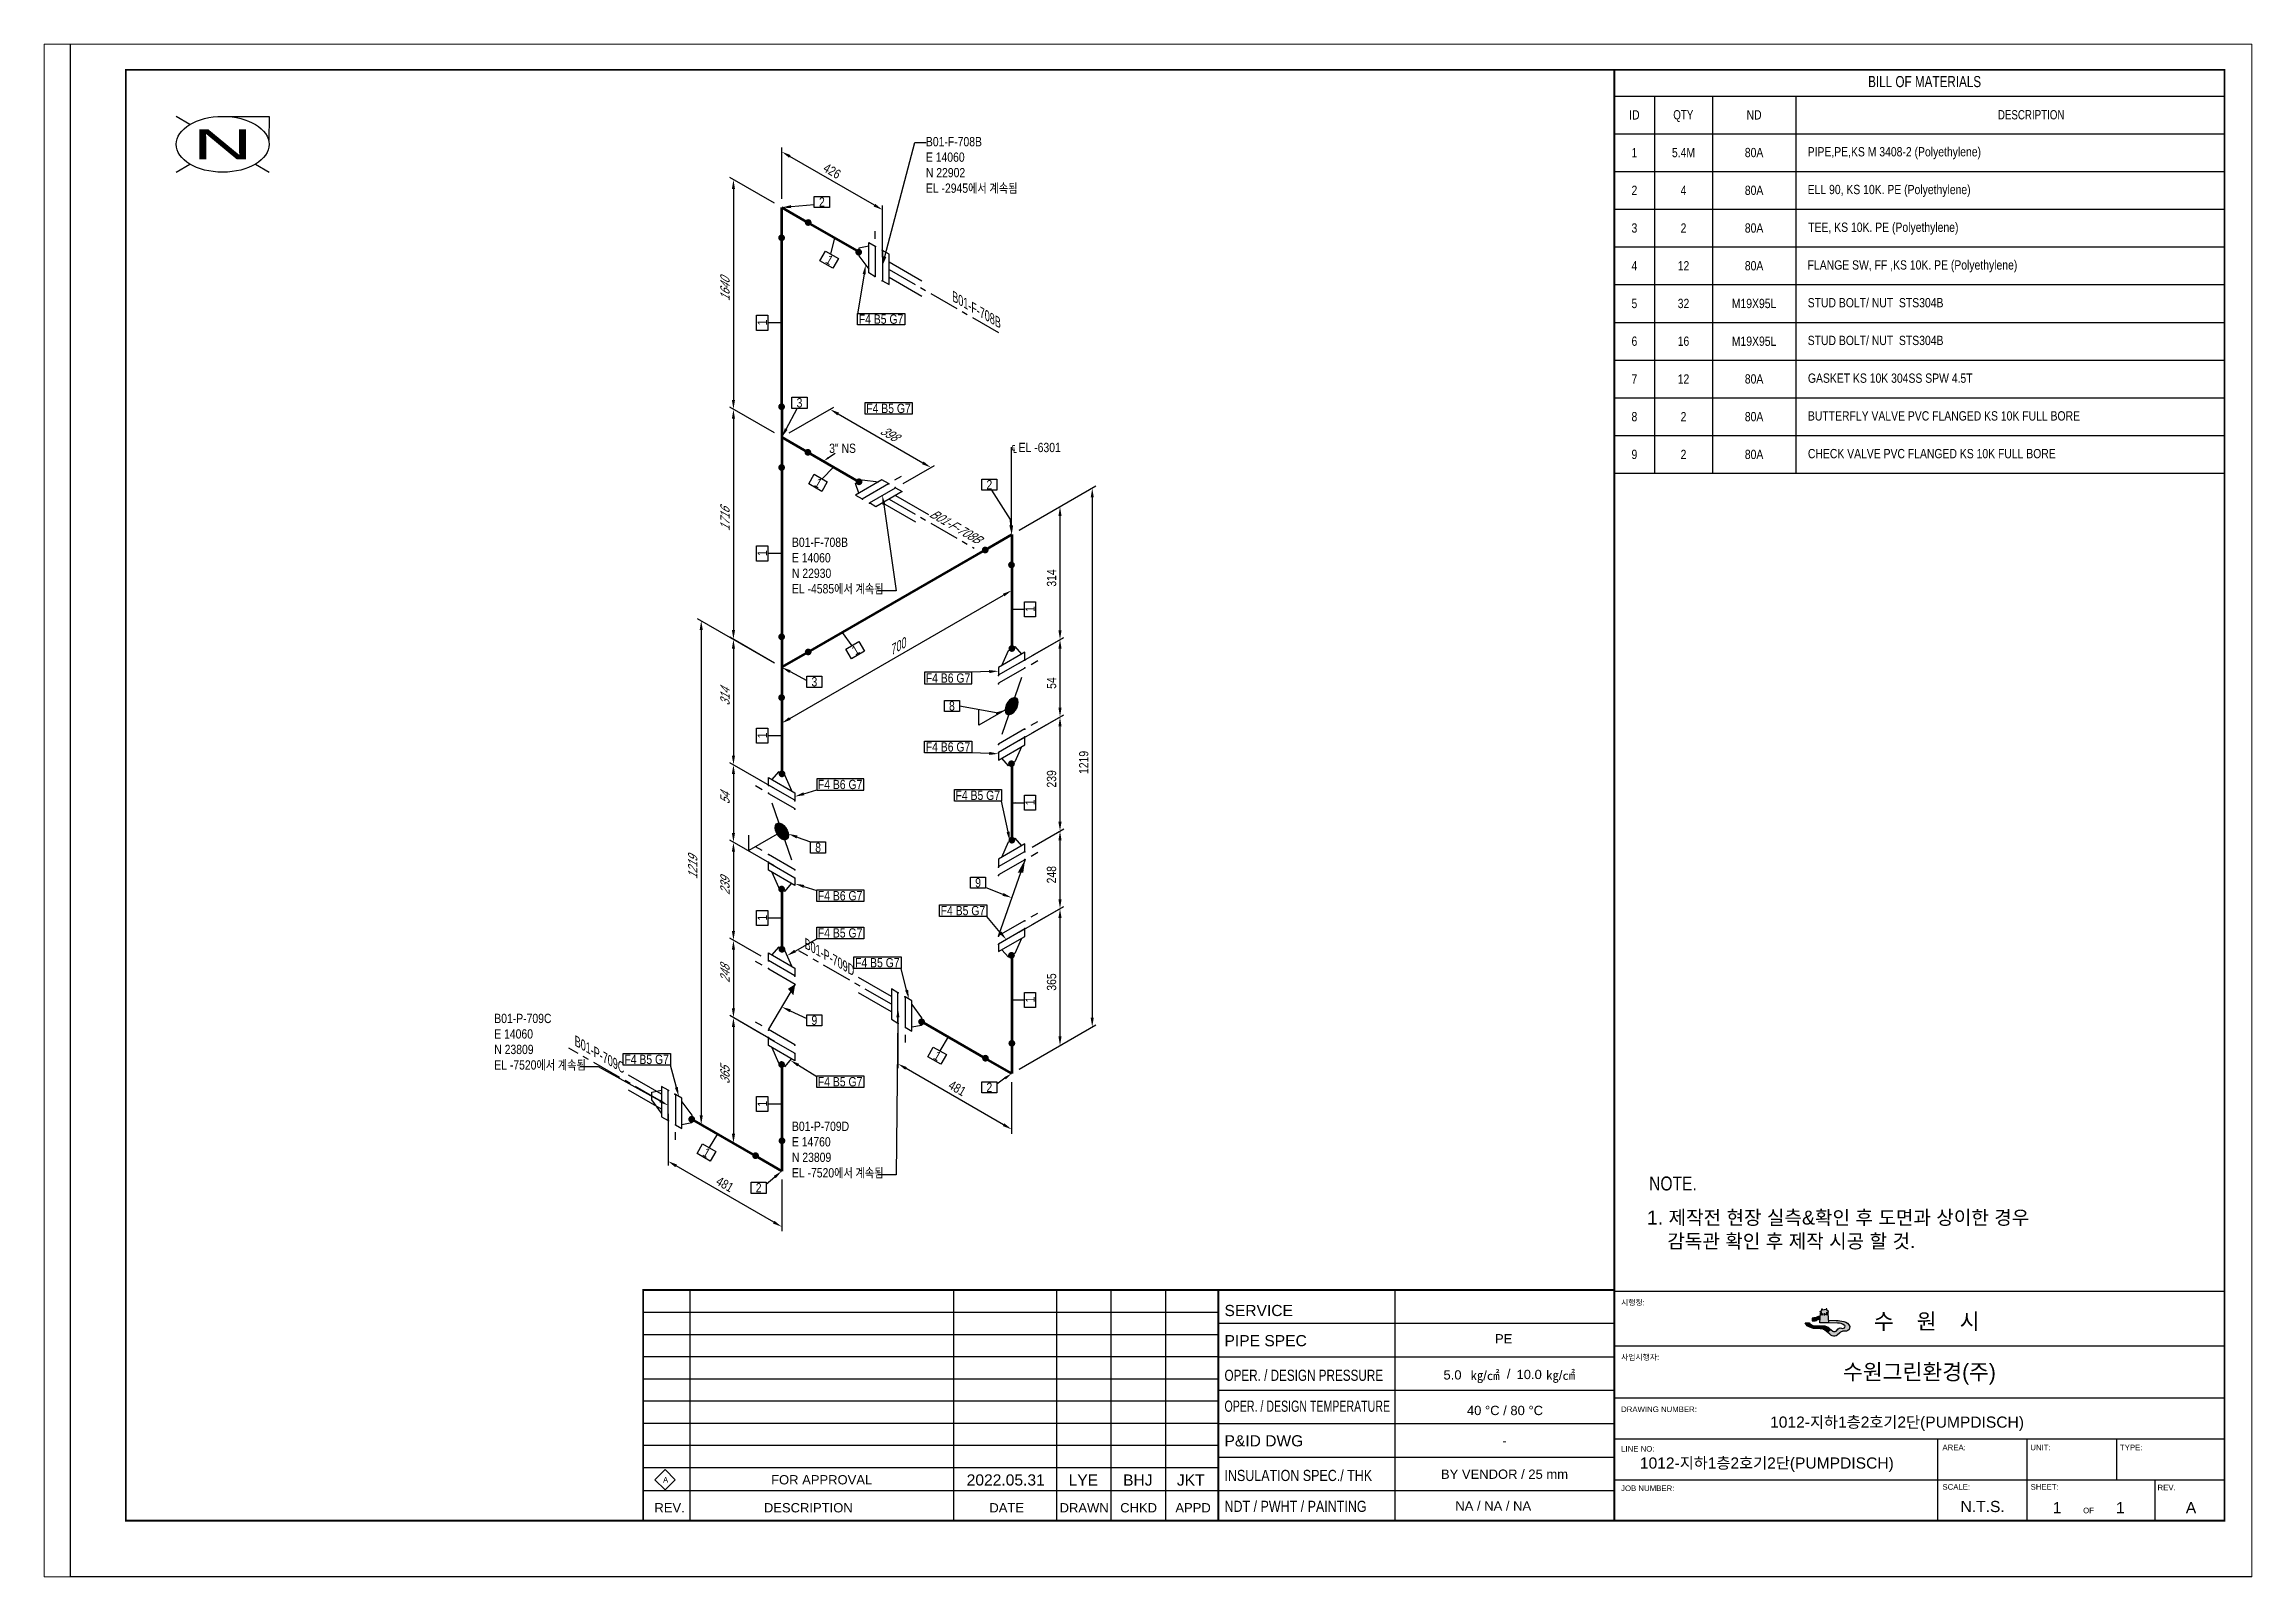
# Paper-space layout '배치1' of a CAD drawing. Header units: millimetres. Extents: x 0 to 588, y -18 to 390.
# The model-space entities are those that its viewports show. They can reach past a viewport. Long polylines and large blocks are cut down to what shows.
import ezdxf
from ezdxf import colors
from ezdxf.entities.mleader import LeaderData, LeaderLine
from ezdxf.enums import TextEntityAlignment as Align
from ezdxf.math import Vec2, Vec3

# ---------------------------------------------------------------- set-up
doc = ezdxf.new("R2010")
doc.units = ezdxf.units.MM
doc.header["$LTSCALE"] = 0.25
doc.linetypes.add('CENTER', pattern=[50.8, 31.75, -6.35, 6.35, -6.35])
doc.linetypes.add('DASHED2', pattern=[9.525, 6.35, -3.175])
for name, color, linetype in [('7', 5, 'Continuous'), ('TITLE', 7, 'Continuous'), ('기기', 6, 'Continuous'), ('밸브', 4, 'Continuous'), ('연속', 7, 'DASHED2'), ('열 추적 선', 7, 'CENTER'), ('용접', 1, 'Continuous'), ('주석', 7, 'Continuous'), ('지시선', 1, 'Continuous'), ('치수', 1, 'Continuous'), ('테이블', 7, 'Continuous')]:
    doc.layers.add(name, color=color, linetype=linetype)
doc.layers.add('파이프', color=3, linetype='Continuous', lineweight=70)
doc.styles.add('AdskIsoAnnotation', font='arial.ttf', dxfattribs={"width": 0.8, "height": 1})
doc.styles.add('AdskIsoMetric', font='arial.ttf', dxfattribs={"width": 0.8, "height": 2.5})
doc.styles.add('AdskIsoMetric-30', font='arial.ttf', dxfattribs={"width": 0.8, "height": 2.5})
doc.styles.add('AdskIsoMetric30', font='arial.ttf', dxfattribs={"width": 0.8, "oblique": 30, "height": 2.5})
doc.styles.add('FF1', font='arial.ttf')
doc.styles.add('MtXpl_', font='')
doc.styles.add('RomanS', font='arial.ttf')
doc.styles.get("Standard").update_dxf_attribs({"font": 'arial.ttf'})
doc.styles.add('굴림', font='')
doc.styles.get('MtXpl_').set_extended_font_data('Gulim')
doc.styles.get('굴림').set_extended_font_data('Gulim')
doc.dimstyles.new('AdskIsoMetric', dxfattribs={"dimtxt": 2.5, "dimasz": 2.5, "dimexe": 1, "dimexo": 2, "dimgap": 0.8, "dimtad": 1, "dimdec": 0, "dimrnd": 1, "dimzin": 0, "dimdsep": 46, "dimtxsty": 'AdskIsoMetric', "dimcen": 0, "dimclrt": 7, "dimadec": 0, "dimazin": 0, "dimtfac": 1, "dimtdec": 0, "dimtmove": 1, "dimatfit": 3, "dimfxl": 0, "dimfrac": 2, "dimtolj": 1, "dimtzin": 0, "dimarcsym": 0})

psp = doc.layouts.new('배치1')

msp = doc.modelspace()

# ---------------------------------------------------------------- texts
at = {"color": 0, "linetype": 'ByBlock', "lineweight": 40, "width": 2}
msp.add_text('N', height=8, dxfattribs=at).set_placement((41, 385), align=Align.MIDDLE_CENTER)
at = {"color": 7, "linetype": 'ByBlock', "lineweight": -2, "style": 'RomanS'}
for s, height, p in [('SERVICE', 3, (310.25, 70.006)), ('시행청:', 1.5, (416.837, 72.886)), ('PIPE SPEC', 3, (310.25, 61.898)), ('사업시행자:', 1.5, (416.837, 58.196)), ('DRAWING NUMBER:', 1.5, (416.837, 44.196)), ('P&ID DWG ', 3, (310.25, 34.973)), ('LINE NO:', 1.5, (416.837, 33.579)), ('AREA:', 1.5, (503.19, 33.944)), ('UNIT:', 1.5, (526.812, 33.944)), ('TYPE:', 1.5, (550.891, 33.944)), ('JOB NUMBER:', 1.5, (416.837, 22.962)), ('SCALE:', 1.5, (503.19, 23.327)), ('SHEET:', 1.5, (526.89, 23.327)), ('REV.', 1.5, (560.998, 23.16)), ('OF', 1.5, (541, 17))]:
    msp.add_text(s, height=height, dxfattribs=at).set_placement(p)
at = {"style": '굴림'}
msp.add_text('수    원    시', height=4.25599, dxfattribs=at).set_placement((484.757, 66.468))
at = {"color": 7, "style": 'AdskIsoMetric'}
for s, p in [('PE', (382.947, 62.646)), ('5.0', (369.103, 52.946)), ('㎏/㎠', (376.378, 52.807)), ('/', (386.126, 53.202)), ('10.0', (388.732, 53.064)), ('㎏/㎠', (396.696, 52.866)), ('40 %%DC / 80 %%DC', (375.399, 43.383)), ('NA / NA / NA', (372.284, 17.73))]:
    msp.add_text(s, height=2.5, dxfattribs=at).set_placement(p)
at = {"color": 7, "linetype": 'ByBlock', "lineweight": -2, "style": 'RomanS'}
for s, width, p in [('OPER. / DESIGN PRESSURE', 0.75, (310.25, 52.589)), ('OPER. / DESIGN TEMPERATURE', 0.68, (310.25, 44.281)), ('INSULATION SPEC./ THK', 0.8, (310.25, 25.664)), ('NDT / PWHT / PAINTING', 0.8, (310.25, 17.356))]:
    msp.add_text(s, height=3, dxfattribs=dict(at, width=width)).set_placement(p)
at = {"style": '굴림'}
msp.add_text('수원그린환경(주)', height=4.256, dxfattribs=at).set_placement((497, 55), align=Align.MIDDLE_CENTER)
at = {"color": 7, "style": 'AdskIsoMetric'}
for s, p in [('-', (385.5, 36.5)), ('FOR APPROVAL', (201.988, 26)), ('BY VENDOR / 25 mm', (385.5, 27.5))]:
    msp.add_text(s, height=2.5, dxfattribs=at).set_placement(p, align=Align.MIDDLE_CENTER)
at = {"color": 7, "linetype": 'ByBlock', "lineweight": -2, "style": 'RomanS'}
for s, p in [('REV.', (161.116, 17.225)), ('DESCRIPTION', (198.401, 17.225)), ('DATE', (251.719, 17.225)), ('DRAWN', (272.53, 17.225)), ('CHKD', (287.17, 17.225)), ('APPD', (301.809, 17.225))]:
    msp.add_text(s, height=2.5, dxfattribs=at).set_placement(p, align=Align.CENTER)
at = {"color": 7, "linetype": 'ByBlock', "lineweight": -2}
msp.add_text('N.T.S.', height=3, dxfattribs=at).set_placement((514, 17.32), align=Align.CENTER)
at = {"color": 7}
for tag, p in [('1012-지하1층2호기2단(PUMPDISCH)', (491, 40)), ('1012-지하1층2호기2단(PUMPDISCH)', (456, 29)), ('2022.05.31', (251.451, 24.452)), ('LYE', (272.32, 24.424)), ('BHJ', (286.959, 24.424)), ('JKT', (301.175, 24.424)), ('1', (534, 17)), ('1', (551, 17)), ('A', (570, 17))]:
    msp.add_attdef(tag, text='', height=3, dxfattribs=at).set_placement(p, align=Align.CENTER)
at = {"layer": 'TITLE', "color": 7, "linetype": 'Continuous', "style": 'FF1'}
msp.add_text('A', height=1.495, dxfattribs=at).set_placement((159.354, 25.222))
at = {"layer": '기기', "style": 'AdskIsoMetric-30', "oblique": 330, "width": 0.8}
msp.add_text('B01-F-708B', height=2.5, rotation=330, dxfattribs=at).set_placement((237.081, 342.906))
at = {"layer": '기기', "insert": (237.829, 282.334), "char_height": 2.5, "attachment_point": 5, "rotation": 330, "style": 'AdskIsoMetric30'}
msp.add_mtext('\\A1;B01-F-708B', dxfattribs=at)
at = {"layer": '주석', "style": 'AdskIsoAnnotation', "width": 0.8}
msp.add_text('NOTE.', height=3.75, dxfattribs=at).set_placement((424.373, 103.772))
at = {"layer": '주석', "style": 'AdskIsoAnnotation'}
for s, p in [('1. 제작전 현장 실측&확인 후 도면과 상이한 경우 ', (423.78, 94.608)), ('   감독관 확인 후 제작 시공 할 것.', (424.903, 88.268))]:
    msp.add_text(s, height=3.75, dxfattribs=at).set_placement(p)
at = {"layer": '주석', "char_height": 2.5, "attachment_point": 7, "style": 'AdskIsoAnnotation'}
for s, insert in [('\\PB01-F-708B\\PE 14060\\PN 22902\\PEL -2945{\\fGulim|b0|i0|c129|p50;에서 계속됨}', (230, 371.694)), ('{\\Q0;3" NS}', (204, 302)), ('{\\Q0;℄ EL -6301}', (253, 302)), ('\\PB01-F-708B\\PE 14060\\PN 22930\\PEL -4585{\\fGulim|b0|i0|c129|p50;에서 계속됨}', (194, 264)), ('\\PB01-P-709C\\PE 14060\\PN 23809\\PEL -7520{\\fGulim|b0|i0|c129|p50;에서 계속됨}', (114, 136)), ('\\PB01-P-709D\\PE 14760\\PN 23809\\PEL -7520{\\fGulim|b0|i0|c129|p50;에서 계속됨}', (194, 107))]:
    msp.add_mtext(s, dxfattribs=dict(at, insert=insert))
at = {"layer": '테이블', "width": 0.8}
for s, height, style, p in [('BILL OF MATERIALS', 3, 'MtXpl_', (483.23, 400.364)), ('QTY', 2.5, 'MtXpl_', (430.863, 391.689)), ('DESCRIPTION', 2.5, 'MtXpl_', (518.097, 391.692)), ('PIPE,PE,KS M 3408-2 (Polyethylene) ', 2.5, 'AdskIsoMetric', (466.979, 381.744)), ('ELL 90, KS 10K. PE (Polyethylene) ', 2.5, 'AdskIsoMetric', (466.973, 371.601)), ('TEE, KS 10K. PE (Polyethylene) ', 2.5, 'AdskIsoMetric', (467.129, 361.458)), ('FLANGE SW, FF ,KS 10K. PE (Polyethylene) ', 2.5, 'AdskIsoMetric', (466.965, 351.315)), ('STUD BOLT/ NUT  STS304B', 2.5, 'AdskIsoMetric', (466.989, 341.172)), ('STUD BOLT/ NUT  STS304B', 2.5, 'AdskIsoMetric', (466.989, 331.029)), ('GASKET KS 10K 304SS SPW 4.5T', 2.5, 'AdskIsoMetric', (467.045, 320.887)), ('BUTTERFLY VALVE PVC FLANGED KS 10K FULL BORE ', 2.5, 'AdskIsoMetric', (467.045, 310.744)), ('CHECK VALVE PVC FLANGED KS 10K FULL BORE ', 2.5, 'AdskIsoMetric', (467.045, 300.601))]:
    msp.add_text(s, height=height, dxfattribs=dict(at, style=style)).set_placement(p)
at = {"layer": '테이블', "char_height": 2.5, "attachment_point": 5, "style": 'AdskIsoMetric'}
for s, insert, width in [('ID', (420.41, 392.911), 7.82004), ('ND', (452.574, 392.911), 19.37038), ('1', (420.41, 382.768), 7.82004), ('5.4M', (433.604, 382.768), 12.56849), ('80A', (452.574, 382.768), 19.37038), ('2', (420.41, 372.625), 7.82004), ('4', (433.604, 372.625), 12.56849), ('80A', (452.574, 372.625), 19.37038), ('3', (420.41, 362.482), 7.82004), ('2', (433.604, 362.482), 12.56849), ('80A', (452.574, 362.482), 19.37038), ('4', (420.41, 352.339), 7.82004), ('12', (433.604, 352.339), 12.56849), ('80A', (452.574, 352.339), 19.37038), ('5', (420.41, 342.196), 7.82004), ('32', (433.604, 342.196), 12.56849), ('M19X95L', (452.574, 342.196), 19.37038), ('6', (420.41, 332.054), 7.82004), ('16', (433.604, 332.054), 12.56849), ('M19X95L', (452.574, 332.054), 19.37038), ('7', (420.41, 321.911), 7.82004), ('12', (433.604, 321.911), 12.56849), ('80A', (452.574, 321.911), 19.37038), ('8', (420.41, 311.768), 7.82004), ('2', (433.604, 311.768), 12.56849), ('80A', (452.574, 311.768), 19.37038), ('9', (420.41, 301.625), 7.82004), ('2', (433.604, 301.625), 12.56849), ('80A', (452.574, 301.625), 19.37038)]:
    msp.add_mtext(s, dxfattribs=dict(at, insert=insert, width=width))

# ---------------------------------------------------------------- blocks, each defined once
blk = doc.blocks.new('플랜지WN-2-IsoRight')
at = {"color": 0, "linetype": 'ByBlock', "lineweight": -2, "extrusion": (-0.707107, -0.408248, 0.57735)}
for p, q in [((-0.11, 0.115), (0.022, 0.14)), ((-0.11, 0.013), (-0.11, 0.115)), ((0.022, -0.166), (-0.11, 0.013)), ((0.11, 0.14), (0.022, 0.191)), ((0.022, 0.191), (0.022, -0.217)), ((0.11, -0.268), (0.11, 0.14)), ((0.022, -0.217), (0.11, -0.268))]:
    blk.add_line(p, q, dxfattribs=at)
blk = doc.blocks.new('개스킷-1-IsoLeft')
at = {"color": 0, "linetype": 'ByBlock', "lineweight": -2}
for p in [(0.124, 0.133), (0.221, 0.077), (-0.221, -0.077), (-0.133, -0.128)]:
    blk.add_point(p, dxfattribs=at)
blk = doc.blocks.new('플랜지WN-1-IsoLeft')
at = {"color": 0, "linetype": 'ByBlock', "lineweight": -2, "extrusion": (0, 0.816497, 0.57735)}
for p, q in [((0.199, 0.089), (-0.155, -0.115)), ((-0.155, 0.038), (-0.066, 0.089)), ((-0.11, -0.089), (-0.155, 0.038)), ((-0.066, 0.089), (0.155, 0.064)), ((-0.066, -0.166), (0.287, 0.038)), ((0.287, 0.038), (0.199, 0.089)), ((-0.155, -0.115), (-0.066, -0.166))]:
    blk.add_line(p, q, dxfattribs=at)
blk = doc.blocks.new('플랜지WN-2-IsoLeft')
at = {"color": 0, "linetype": 'ByBlock', "lineweight": -2, "extrusion": (0, -0.816497, -0.57735)}
for p, q in [((-0.155, -0.115), (0.199, 0.089)), ((-0.066, 0.089), (-0.155, 0.038)), ((-0.155, 0.038), (-0.11, -0.089)), ((0.155, 0.064), (-0.066, 0.089)), ((0.287, 0.038), (-0.066, -0.166)), ((0.199, 0.089), (0.287, 0.038)), ((-0.066, -0.166), (-0.155, -0.115))]:
    blk.add_line(p, q, dxfattribs=at)
blk = doc.blocks.new('화살표된 체크 밸브-2-Iso2DSkew180')
h = blk.add_hatch(color=256)
h.paths.add_polyline_path([(2.37, 4), (3.12, 3.13), (3.63, 6.12)], flags=0)
h.paths.add_polyline_path([(1.63, 4.87), (2.37, 4), (3.63, 6.12)], flags=0)
at = {"color": 0, "extrusion": (0.707107, 0.408248, -0.57735)}
for p, q in [((3.63, 6.11), (-3.56, -6)), ((-3.44, 10.26), (3.63, 6.11)), ((-3.56, -6), (3.51, -10.15))]:
    blk.add_line(p, q, dxfattribs=at)
blk = doc.blocks.new('개스킷-2-IsoLeft')
at = {"color": 0, "linetype": 'ByBlock', "lineweight": -2, "extrusion": (0, 0, -1)}
for p in [(0.133, 0.128), (0.221, 0.077), (-0.23, -0.071), (-0.133, -0.128)]:
    blk.add_point(p, dxfattribs=at)
blk = doc.blocks.new('개스킷-1-IsoRight')
at = {"color": 0, "linetype": 'ByBlock', "lineweight": -2, "extrusion": (1, 0, 0)}
for p in [(-0.044, 0.23), (0.044, 0.179), (-0.053, -0.174), (0.044, -0.23)]:
    blk.add_point(p, dxfattribs=at)
blk = doc.blocks.new('플랜지WN-1-IsoRight')
at = {"color": 0, "linetype": 'ByBlock', "lineweight": -2, "extrusion": (0.707107, 0.408248, -0.57735)}
for p, q in [((0.022, 0.14), (-0.11, 0.115)), ((-0.11, 0.115), (-0.11, 0.013)), ((-0.11, 0.013), (0.022, -0.166)), ((0.022, 0.191), (0.11, 0.14)), ((0.022, -0.217), (0.022, 0.191)), ((0.11, 0.14), (0.11, -0.268)), ((0.11, -0.268), (0.022, -0.217))]:
    blk.add_line(p, q, dxfattribs=at)
blk = doc.blocks.new('버터플라이 밸브-2-IsoLeft')
blk.add_hatch(color=256).paths.add_polyline_path([(-0.088, 0.051), (-0.088, 0.051), (-0.087, 0.052), (-0.086, 0.052), (-0.086, 0.052), (-0.085, 0.052), (-0.085, 0.053), (-0.084, 0.053), (-0.083, 0.053), (-0.083, 0.053), (-0.082, 0.054), (-0.081, 0.054), (-0.081, 0.054), (-0.08, 0.055), (-0.079, 0.055), (-0.079, 0.055), (-0.078, 0.055), (-0.077, 0.056), (-0.077, 0.056), (-0.076, 0.056), (-0.075, 0.056), (-0.075, 0.057), (-0.074, 0.057), (-0.074, 0.057), (-0.073, 0.058), (-0.072, 0.058), (-0.072, 0.058), (-0.071, 0.058), (-0.07, 0.059), (-0.07, 0.059), (-0.069, 0.059), (-0.068, 0.059), (-0.068, 0.06), (-0.067, 0.06), (-0.066, 0.06), (-0.066, 0.061), (-0.065, 0.061), (-0.064, 0.061), (-0.064, 0.061), (-0.063, 0.062), (-0.063, 0.062), (-0.062, 0.062), (-0.061, 0.062), (-0.061, 0.063), (-0.06, 0.063), (-0.059, 0.063), (-0.059, 0.063), (-0.058, 0.064), (-0.057, 0.064), (-0.057, 0.064), (-0.057, 0.064), (-0.056, 0.064), (-0.055, 0.065), (-0.054, 0.065), (-0.054, 0.065), (-0.053, 0.065), (-0.052, 0.065), (-0.051, 0.065), (-0.051, 0.065), (-0.05, 0.066), (-0.049, 0.066), (-0.048, 0.066), (-0.048, 0.066), (-0.047, 0.066), (-0.046, 0.066), (-0.045, 0.066), (-0.045, 0.067), (-0.044, 0.067), (-0.043, 0.067), (-0.042, 0.067), (-0.042, 0.067), (-0.041, 0.067), (-0.04, 0.067), (-0.039, 0.068), (-0.039, 0.068), (-0.038, 0.068), (-0.037, 0.068), (-0.036, 0.068), (-0.035, 0.068), (-0.035, 0.068), (-0.034, 0.069), (-0.033, 0.069), (-0.032, 0.069), (-0.032, 0.069), (-0.031, 0.069), (-0.03, 0.069), (-0.029, 0.069), (-0.029, 0.07), (-0.028, 0.07), (-0.027, 0.07), (-0.026, 0.07), (-0.026, 0.07), (-0.025, 0.07), (-0.024, 0.07), (-0.023, 0.071), (-0.023, 0.071), (-0.022, 0.071), (-0.021, 0.071), (-0.02, 0.071), (-0.02, 0.071), (-0.02, 0.071), (-0.019, 0.071), (-0.018, 0.071), (-0.017, 0.071), (-0.016, 0.071), (-0.016, 0.071), (-0.015, 0.071), (-0.014, 0.071), (-0.013, 0.071), (-0.012, 0.071), (-0.012, 0.071), (-0.011, 0.071), (-0.01, 0.071), (-0.009, 0.071), (-0.008, 0.071), (-0.008, 0.071), (-0.007, 0.071), (-0.006, 0.071), (-0.005, 0.071), (-0.004, 0.071), (-0.004, 0.071), (-0.003, 0.071), (-0.002, 0.071), (-0.001, 0.071), (0, 0.071), (0, 0.071), (0.001, 0.071), (0.002, 0.071), (0.003, 0.071), (0.004, 0.071), (0.004, 0.071), (0.005, 0.071), (0.006, 0.071), (0.007, 0.071), (0.008, 0.071), (0.008, 0.071), (0.009, 0.071), (0.01, 0.071), (0.011, 0.071), (0.012, 0.071), (0.012, 0.071), (0.013, 0.071), (0.014, 0.071), (0.015, 0.071), (0.016, 0.071), (0.016, 0.071), (0.017, 0.071), (0.018, 0.071), (0.019, 0.071), (0.02, 0.071), (0.02, 0.071), (0.02, 0.071), (0.021, 0.071), (0.022, 0.071), (0.023, 0.071), (0.023, 0.071), (0.024, 0.07), (0.025, 0.07), (0.026, 0.07), (0.026, 0.07), (0.027, 0.07), (0.028, 0.07), (0.029, 0.07), (0.029, 0.069), (0.03, 0.069), (0.031, 0.069), (0.032, 0.069), (0.032, 0.069), (0.033, 0.069), (0.034, 0.069), (0.035, 0.068), (0.035, 0.068), (0.036, 0.068), (0.037, 0.068), (0.038, 0.068), (0.039, 0.068), (0.039, 0.068), (0.04, 0.067), (0.041, 0.067), (0.042, 0.067), (0.042, 0.067), (0.043, 0.067), (0.044, 0.067), (0.045, 0.067), (0.045, 0.066), (0.046, 0.066), (0.047, 0.066), (0.048, 0.066), (0.048, 0.066), (0.049, 0.066), (0.05, 0.066), (0.051, 0.065), (0.051, 0.065), (0.052, 0.065), (0.053, 0.065), (0.054, 0.065), (0.054, 0.065), (0.055, 0.065), (0.056, 0.064), (0.057, 0.064), (0.057, 0.064), (0.057, 0.064), (0.058, 0.064), (0.059, 0.063), (0.059, 0.063), (0.06, 0.063), (0.061, 0.063), (0.061, 0.062), (0.062, 0.062), (0.063, 0.062), (0.063, 0.062), (0.064, 0.061), (0.064, 0.061), (0.065, 0.061), (0.066, 0.061), (0.066, 0.06), (0.067, 0.06), (0.068, 0.06), (0.068, 0.059), (0.069, 0.059), (0.07, 0.059), (0.07, 0.059), (0.071, 0.058), (0.072, 0.058), (0.072, 0.058), (0.073, 0.058), (0.074, 0.057), (0.074, 0.057), (0.075, 0.057), (0.075, 0.056), (0.076, 0.056), (0.077, 0.056), (0.077, 0.056), (0.078, 0.055), (0.079, 0.055), (0.079, 0.055), (0.08, 0.055), (0.081, 0.054), (0.081, 0.054), (0.082, 0.054), (0.083, 0.053), (0.083, 0.053), (0.084, 0.053), (0.085, 0.053), (0.085, 0.052), (0.086, 0.052), (0.086, 0.052), (0.087, 0.052), (0.088, 0.051), (0.088, 0.051), (0.088, 0.051), (0.089, 0.051), (0.089, 0.05), (0.09, 0.05), (0.09, 0.05), (0.091, 0.049), (0.091, 0.049), (0.092, 0.048), (0.092, 0.048), (0.093, 0.048), (0.093, 0.047), (0.094, 0.047), (0.094, 0.047), (0.094, 0.046), (0.095, 0.046), (0.095, 0.045), (0.096, 0.045), (0.096, 0.045), (0.097, 0.044), (0.097, 0.044), (0.098, 0.044), (0.098, 0.043), (0.099, 0.043), (0.099, 0.042), (0.1, 0.042), (0.1, 0.042), (0.101, 0.041), (0.101, 0.041), (0.102, 0.041), (0.102, 0.04), (0.102, 0.04), (0.103, 0.039), (0.103, 0.039), (0.104, 0.039), (0.104, 0.038), (0.105, 0.038), (0.105, 0.038), (0.106, 0.037), (0.106, 0.037), (0.107, 0.036), (0.107, 0.036), (0.108, 0.036), (0.108, 0.035), (0.109, 0.035), (0.109, 0.035), (0.109, 0.034), (0.11, 0.034), (0.11, 0.034), (0.111, 0.033), (0.111, 0.033), (0.111, 0.033), (0.112, 0.032), (0.112, 0.032), (0.112, 0.031), (0.112, 0.031), (0.113, 0.031), (0.113, 0.03), (0.113, 0.03), (0.113, 0.029), (0.114, 0.029), (0.114, 0.028), (0.114, 0.028), (0.114, 0.028), (0.115, 0.027), (0.115, 0.027), (0.115, 0.026), (0.115, 0.026), (0.116, 0.025), (0.116, 0.025), (0.116, 0.024), (0.116, 0.024), (0.117, 0.024), (0.117, 0.023), (0.117, 0.023), (0.117, 0.022), (0.118, 0.022), (0.118, 0.021), (0.118, 0.021), (0.118, 0.02), (0.119, 0.02), (0.119, 0.02), (0.119, 0.019), (0.119, 0.019), (0.12, 0.018), (0.12, 0.018), (0.12, 0.017), (0.12, 0.017), (0.121, 0.017), (0.121, 0.016), (0.121, 0.016), (0.121, 0.015), (0.121, 0.015), (0.122, 0.014), (0.122, 0.014), (0.122, 0.013), (0.122, 0.013), (0.123, 0.013), (0.123, 0.012), (0.123, 0.012), (0.123, 0.011), (0.123, 0.011), (0.123, 0.011), (0.123, 0.01), (0.123, 0.01), (0.123, 0.009), (0.123, 0.009), (0.123, 0.009), (0.123, 0.008), (0.123, 0.008), (0.123, 0.007), (0.123, 0.007), (0.123, 0.006), (0.123, 0.006), (0.123, 0.005), (0.123, 0.005), (0.123, 0.004), (0.123, 0.004), (0.123, 0.003), (0.123, 0.003), (0.123, 0.003), (0.123, 0.002), (0.123, 0.002), (0.123, 0.001), (0.123, 0.001), (0.123, 0), (0.123, 0), (0.123, -0.001), (0.123, -0.001), (0.123, -0.002), (0.123, -0.002), (0.123, -0.003), (0.123, -0.003), (0.123, -0.003), (0.123, -0.004), (0.123, -0.004), (0.123, -0.005), (0.123, -0.005), (0.123, -0.006), (0.123, -0.006), (0.123, -0.007), (0.123, -0.007), (0.123, -0.008), (0.123, -0.008), (0.123, -0.009), (0.123, -0.009), (0.123, -0.009), (0.123, -0.01), (0.123, -0.01), (0.123, -0.011), (0.123, -0.011), (0.123, -0.011), (0.123, -0.012), (0.123, -0.012), (0.123, -0.013), (0.122, -0.013), (0.122, -0.013), (0.122, -0.014), (0.122, -0.014), (0.121, -0.015), (0.121, -0.015), (0.121, -0.016), (0.121, -0.016), (0.121, -0.017), (0.12, -0.017), (0.12, -0.017), (0.12, -0.018), (0.12, -0.018), (0.119, -0.019), (0.119, -0.019), (0.119, -0.02), (0.119, -0.02), (0.118, -0.02), (0.118, -0.021), (0.118, -0.021), (0.118, -0.022), (0.117, -0.022), (0.117, -0.023), (0.117, -0.023), (0.117, -0.024), (0.116, -0.024), (0.116, -0.024), (0.116, -0.025), (0.116, -0.025), (0.115, -0.026), (0.115, -0.026), (0.115, -0.027), (0.115, -0.027), (0.114, -0.028), (0.114, -0.028), (0.114, -0.028), (0.114, -0.029), (0.113, -0.029), (0.113, -0.03), (0.113, -0.03), (0.113, -0.031), (0.112, -0.031), (0.112, -0.031), (0.112, -0.032), (0.112, -0.032), (0.111, -0.033), (0.111, -0.033), (0.111, -0.033), (0.11, -0.034), (0.11, -0.034), (0.109, -0.034), (0.109, -0.035), (0.109, -0.035), (0.108, -0.035), (0.108, -0.036), (0.107, -0.036), (0.107, -0.036), (0.106, -0.037), (0.106, -0.037), (0.105, -0.038), (0.105, -0.038), (0.104, -0.038), (0.104, -0.039), (0.103, -0.039), (0.103, -0.039), (0.102, -0.04), (0.102, -0.04), (0.102, -0.041), (0.101, -0.041), (0.101, -0.041), (0.1, -0.042), (0.1, -0.042), (0.099, -0.042), (0.099, -0.043), (0.098, -0.043), (0.098, -0.044), (0.097, -0.044), (0.097, -0.044), (0.096, -0.045), (0.096, -0.045), (0.095, -0.045), (0.095, -0.046), (0.094, -0.046), (0.094, -0.047), (0.094, -0.047), (0.093, -0.047), (0.093, -0.048), (0.092, -0.048), (0.092, -0.048), (0.091, -0.049), (0.091, -0.049), (0.09, -0.05), (0.09, -0.05), (0.089, -0.05), (0.089, -0.051), (0.088, -0.051), (0.088, -0.051), (0.088, -0.051), (0.087, -0.052), (0.086, -0.052), (0.086, -0.052), (0.085, -0.052), (0.085, -0.053), (0.084, -0.053), (0.083, -0.053), (0.083, -0.053), (0.082, -0.054), (0.081, -0.054), (0.081, -0.054), (0.08, -0.055), (0.079, -0.055), (0.079, -0.055), (0.078, -0.055), (0.077, -0.056), (0.077, -0.056), (0.076, -0.056), (0.075, -0.056), (0.075, -0.057), (0.074, -0.057), (0.074, -0.057), (0.073, -0.058), (0.072, -0.058), (0.072, -0.058), (0.071, -0.058), (0.07, -0.059), (0.07, -0.059), (0.069, -0.059), (0.068, -0.059), (0.068, -0.06), (0.067, -0.06), (0.066, -0.06), (0.066, -0.061), (0.065, -0.061), (0.064, -0.061), (0.064, -0.061), (0.063, -0.062), (0.063, -0.062), (0.062, -0.062), (0.061, -0.062), (0.061, -0.063), (0.06, -0.063), (0.059, -0.063), (0.059, -0.063), (0.058, -0.064), (0.057, -0.064), (0.057, -0.064), (0.057, -0.064), (0.056, -0.064), (0.055, -0.065), (0.054, -0.065), (0.054, -0.065), (0.053, -0.065), (0.052, -0.065), (0.051, -0.065), (0.051, -0.065), (0.05, -0.066), (0.049, -0.066), (0.048, -0.066), (0.048, -0.066), (0.047, -0.066), (0.046, -0.066), (0.045, -0.066), (0.045, -0.067), (0.044, -0.067), (0.043, -0.067), (0.042, -0.067), (0.042, -0.067), (0.041, -0.067), (0.04, -0.067), (0.039, -0.068), (0.039, -0.068), (0.038, -0.068), (0.037, -0.068), (0.036, -0.068), (0.035, -0.068), (0.035, -0.068), (0.034, -0.069), (0.033, -0.069), (0.032, -0.069), (0.032, -0.069), (0.031, -0.069), (0.03, -0.069), (0.029, -0.069), (0.029, -0.07), (0.028, -0.07), (0.027, -0.07), (0.026, -0.07), (0.026, -0.07), (0.025, -0.07), (0.024, -0.07), (0.023, -0.071), (0.023, -0.071), (0.022, -0.071), (0.021, -0.071), (0.02, -0.071), (0.02, -0.071), (0.02, -0.071), (0.019, -0.071), (0.018, -0.071), (0.017, -0.071), (0.016, -0.071), (0.016, -0.071), (0.015, -0.071), (0.014, -0.071), (0.013, -0.071), (0.012, -0.071), (0.012, -0.071), (0.011, -0.071), (0.01, -0.071), (0.009, -0.071), (0.008, -0.071), (0.008, -0.071), (0.007, -0.071), (0.006, -0.071), (0.005, -0.071), (0.004, -0.071), (0.004, -0.071), (0.003, -0.071), (0.002, -0.071), (0.001, -0.071), (0, -0.071), (0, -0.071), (-0.001, -0.071), (-0.002, -0.071), (-0.003, -0.071), (-0.004, -0.071), (-0.004, -0.071), (-0.005, -0.071), (-0.006, -0.071), (-0.007, -0.071), (-0.008, -0.071), (-0.008, -0.071), (-0.009, -0.071), (-0.01, -0.071), (-0.011, -0.071), (-0.012, -0.071), (-0.012, -0.071), (-0.013, -0.071), (-0.014, -0.071), (-0.015, -0.071), (-0.016, -0.071), (-0.016, -0.071), (-0.017, -0.071), (-0.018, -0.071), (-0.019, -0.071), (-0.02, -0.071), (-0.02, -0.071), (-0.02, -0.071), (-0.021, -0.071), (-0.022, -0.071), (-0.023, -0.071), (-0.023, -0.071), (-0.024, -0.07), (-0.025, -0.07), (-0.026, -0.07), (-0.026, -0.07), (-0.027, -0.07), (-0.028, -0.07), (-0.029, -0.07), (-0.029, -0.069), (-0.03, -0.069), (-0.031, -0.069), (-0.032, -0.069), (-0.032, -0.069), (-0.033, -0.069), (-0.034, -0.069), (-0.035, -0.068), (-0.035, -0.068), (-0.036, -0.068), (-0.037, -0.068), (-0.038, -0.068), (-0.039, -0.068), (-0.039, -0.068), (-0.04, -0.067), (-0.041, -0.067), (-0.042, -0.067), (-0.042, -0.067), (-0.043, -0.067), (-0.044, -0.067), (-0.045, -0.067), (-0.045, -0.066), (-0.046, -0.066), (-0.047, -0.066), (-0.048, -0.066), (-0.048, -0.066), (-0.049, -0.066), (-0.05, -0.066), (-0.051, -0.065), (-0.051, -0.065), (-0.052, -0.065), (-0.053, -0.065), (-0.054, -0.065), (-0.054, -0.065), (-0.055, -0.065), (-0.056, -0.064), (-0.057, -0.064), (-0.057, -0.064), (-0.057, -0.064), (-0.058, -0.064), (-0.059, -0.063), (-0.059, -0.063), (-0.06, -0.063), (-0.061, -0.063), (-0.061, -0.062), (-0.062, -0.062), (-0.063, -0.062), (-0.063, -0.062), (-0.064, -0.061), (-0.064, -0.061), (-0.065, -0.061), (-0.066, -0.061), (-0.066, -0.06), (-0.067, -0.06), (-0.068, -0.06), (-0.068, -0.059), (-0.069, -0.059), (-0.07, -0.059), (-0.07, -0.059), (-0.071, -0.058), (-0.072, -0.058), (-0.072, -0.058), (-0.073, -0.058), (-0.074, -0.057), (-0.074, -0.057), (-0.075, -0.057), (-0.075, -0.056), (-0.076, -0.056), (-0.077, -0.056), (-0.077, -0.056), (-0.078, -0.055), (-0.079, -0.055), (-0.079, -0.055), (-0.08, -0.055), (-0.081, -0.054), (-0.081, -0.054), (-0.082, -0.054), (-0.083, -0.053), (-0.083, -0.053), (-0.084, -0.053), (-0.085, -0.053), (-0.085, -0.052), (-0.086, -0.052), (-0.086, -0.052), (-0.087, -0.052), (-0.088, -0.051), (-0.088, -0.051), (-0.088, -0.051), (-0.089, -0.051), (-0.089, -0.05), (-0.09, -0.05), (-0.09, -0.05), (-0.091, -0.049), (-0.091, -0.049), (-0.092, -0.048), (-0.092, -0.048), (-0.093, -0.048), (-0.093, -0.047), (-0.094, -0.047), (-0.094, -0.047), (-0.094, -0.046), (-0.095, -0.046), (-0.095, -0.045), (-0.096, -0.045), (-0.096, -0.045), (-0.097, -0.044), (-0.097, -0.044), (-0.098, -0.044), (-0.098, -0.043), (-0.099, -0.043), (-0.099, -0.042), (-0.1, -0.042), (-0.1, -0.042), (-0.101, -0.041), (-0.101, -0.041), (-0.102, -0.041), (-0.102, -0.04), (-0.102, -0.04), (-0.103, -0.039), (-0.103, -0.039), (-0.104, -0.039), (-0.104, -0.038), (-0.105, -0.038), (-0.105, -0.038), (-0.106, -0.037), (-0.106, -0.037), (-0.107, -0.036), (-0.107, -0.036), (-0.108, -0.036), (-0.108, -0.035), (-0.109, -0.035), (-0.109, -0.035), (-0.109, -0.034), (-0.11, -0.034), (-0.11, -0.034), (-0.111, -0.033), (-0.111, -0.033), (-0.111, -0.033), (-0.112, -0.032), (-0.112, -0.032), (-0.112, -0.031), (-0.112, -0.031), (-0.113, -0.031), (-0.113, -0.03), (-0.113, -0.03), (-0.113, -0.029), (-0.114, -0.029), (-0.114, -0.028), (-0.114, -0.028), (-0.114, -0.028), (-0.115, -0.027), (-0.115, -0.027), (-0.115, -0.026), (-0.115, -0.026), (-0.116, -0.025), (-0.116, -0.025), (-0.116, -0.024), (-0.116, -0.024), (-0.117, -0.024), (-0.117, -0.023), (-0.117, -0.023), (-0.117, -0.022), (-0.118, -0.022), (-0.118, -0.021), (-0.118, -0.021), (-0.118, -0.02), (-0.119, -0.02), (-0.119, -0.02), (-0.119, -0.019), (-0.119, -0.019), (-0.12, -0.018), (-0.12, -0.018), (-0.12, -0.017), (-0.12, -0.017), (-0.121, -0.017), (-0.121, -0.016), (-0.121, -0.016), (-0.121, -0.015), (-0.121, -0.015), (-0.122, -0.014), (-0.122, -0.014), (-0.122, -0.013), (-0.122, -0.013), (-0.123, -0.013), (-0.123, -0.012), (-0.123, -0.012), (-0.123, -0.011), (-0.123, -0.011), (-0.123, -0.011), (-0.123, -0.01), (-0.123, -0.01), (-0.123, -0.009), (-0.123, -0.009), (-0.123, -0.009), (-0.123, -0.008), (-0.123, -0.008), (-0.123, -0.007), (-0.123, -0.007), (-0.123, -0.006), (-0.123, -0.006), (-0.123, -0.005), (-0.123, -0.005), (-0.123, -0.004), (-0.123, -0.004), (-0.123, -0.003), (-0.123, -0.003), (-0.123, -0.003), (-0.123, -0.002), (-0.123, -0.002), (-0.123, -0.001), (-0.123, -0.001), (-0.123, 0), (-0.123, 0), (-0.123, 0.001), (-0.123, 0.001), (-0.123, 0.002), (-0.123, 0.002), (-0.123, 0.003), (-0.123, 0.003), (-0.123, 0.003), (-0.123, 0.004), (-0.123, 0.004), (-0.123, 0.005), (-0.123, 0.005), (-0.123, 0.006), (-0.123, 0.006), (-0.123, 0.007), (-0.123, 0.007), (-0.123, 0.008), (-0.123, 0.008), (-0.123, 0.009), (-0.123, 0.009), (-0.123, 0.009), (-0.123, 0.01), (-0.123, 0.01), (-0.123, 0.011), (-0.123, 0.011), (-0.123, 0.011), (-0.123, 0.012), (-0.123, 0.012), (-0.123, 0.013), (-0.122, 0.013), (-0.122, 0.013), (-0.122, 0.014), (-0.122, 0.014), (-0.121, 0.015), (-0.121, 0.015), (-0.121, 0.016), (-0.121, 0.016), (-0.121, 0.017), (-0.12, 0.017), (-0.12, 0.017), (-0.12, 0.018), (-0.12, 0.018), (-0.119, 0.019), (-0.119, 0.019), (-0.119, 0.02), (-0.119, 0.02), (-0.118, 0.02), (-0.118, 0.021), (-0.118, 0.021), (-0.118, 0.022), (-0.117, 0.022), (-0.117, 0.023), (-0.117, 0.023), (-0.117, 0.024), (-0.116, 0.024), (-0.116, 0.024), (-0.116, 0.025), (-0.116, 0.025), (-0.115, 0.026), (-0.115, 0.026), (-0.115, 0.027), (-0.115, 0.027), (-0.114, 0.028), (-0.114, 0.028), (-0.114, 0.028), (-0.114, 0.029), (-0.113, 0.029), (-0.113, 0.03), (-0.113, 0.03), (-0.113, 0.031), (-0.112, 0.031), (-0.112, 0.031), (-0.112, 0.032), (-0.112, 0.032), (-0.111, 0.033), (-0.111, 0.033), (-0.111, 0.033), (-0.11, 0.034), (-0.11, 0.034), (-0.109, 0.034), (-0.109, 0.035), (-0.109, 0.035), (-0.108, 0.035), (-0.108, 0.036), (-0.107, 0.036), (-0.107, 0.036), (-0.106, 0.037), (-0.106, 0.037), (-0.105, 0.038), (-0.105, 0.038), (-0.104, 0.038), (-0.104, 0.039), (-0.103, 0.039), (-0.103, 0.039), (-0.102, 0.04), (-0.102, 0.04), (-0.102, 0.041), (-0.101, 0.041), (-0.101, 0.041), (-0.1, 0.042), (-0.1, 0.042), (-0.099, 0.042), (-0.099, 0.043), (-0.098, 0.043), (-0.098, 0.044), (-0.097, 0.044), (-0.097, 0.044), (-0.096, 0.045), (-0.096, 0.045), (-0.095, 0.045), (-0.095, 0.046), (-0.094, 0.046), (-0.094, 0.047), (-0.094, 0.047), (-0.093, 0.047), (-0.093, 0.048), (-0.092, 0.048), (-0.092, 0.048), (-0.091, 0.049), (-0.091, 0.049), (-0.09, 0.05), (-0.09, 0.05), (-0.089, 0.05), (-0.089, 0.051)], flags=0)
at = {"color": 0, "linetype": 'ByBlock', "lineweight": -2, "extrusion": (0, -0.816497, -0.57735)}
for p, q in [((-0.177, 0.306), (-0.53, 0.102)), ((0.398, -0.077), (-0.398, 0.077)), ((-0.123, 0.011), (-0.111, 0.033)), ((-0.123, -0.011), (-0.123, 0.011)), ((-0.111, 0.033), (-0.088, 0.051)), ((-0.088, 0.051), (-0.057, 0.064)), ((-0.057, 0.064), (-0.02, 0.071)), ((-0.02, 0.071), (0.02, 0.071)), ((0.02, 0.071), (0.057, 0.064)), ((0.057, 0.064), (0.088, 0.051)), ((0.088, 0.051), (0.111, 0.033)), ((0.111, 0.033), (0.123, 0.011)), ((0.123, 0.011), (0.123, -0.011)), ((-0.111, -0.033), (-0.123, -0.011)), ((-0.088, -0.051), (-0.111, -0.033)), ((-0.057, -0.064), (-0.088, -0.051)), ((-0.02, -0.071), (-0.057, -0.064)), ((0.02, -0.071), (-0.02, -0.071)), ((0.057, -0.064), (0.02, -0.071)), ((0.088, -0.051), (0.057, -0.064)), ((0.111, -0.033), (0.088, -0.051)), ((0.123, -0.011), (0.111, -0.033)), ((0.53, -0.102), (0.177, -0.306))]:
    blk.add_line(p, q, dxfattribs=at)
blk = doc.blocks.new('Operator_Lever-1-IsoRight')
at = {"color": 0, "linetype": 'ByBlock', "lineweight": -2, "extrusion": (0.707107, 0.408248, -0.57735)}
for p, q in [((0, 0), (0, 0.51)), ((0, 0.51), (0.177, 0.408))]:
    blk.add_line(p, q, dxfattribs=at)
blk = doc.blocks.new('개스킷-2-IsoRight')
at = {"color": 0, "linetype": 'ByBlock', "lineweight": -2, "extrusion": (-1, 0, 0)}
for p in [(-0.053, 0.235), (0.044, 0.179), (-0.044, -0.179), (0.044, -0.23)]:
    blk.add_point(p, dxfattribs=at)
blk = doc.blocks.new('화살표된 체크 밸브-4-Iso2DSkew180')
h = blk.add_hatch(color=256)
h.paths.add_polyline_path([(2.37, 6.74), (3.12, 6.73), (3.63, 10.31)], flags=0)
h.paths.add_polyline_path([(1.63, 6.75), (2.37, 6.74), (3.63, 10.31)], flags=0)
at = {"color": 0, "extrusion": (0.707107, -0.408248, 0.57735)}
for p, q in [((3.63, 10.3), (-3.56, -10.11)), ((-3.44, 6.29), (3.63, 10.3)), ((-3.56, -10.11), (3.51, -6.1))]:
    blk.add_line(p, q, dxfattribs=at)
blk = doc.blocks.new('버터플라이 밸브-2-IsoRight')
blk.add_hatch(color=256).paths.add_polyline_path([(-0.088, 0.051), (-0.088, 0.05), (-0.088, 0.05), (-0.088, 0.049), (-0.088, 0.048), (-0.088, 0.048), (-0.088, 0.047), (-0.088, 0.046), (-0.088, 0.045), (-0.088, 0.045), (-0.088, 0.044), (-0.087, 0.043), (-0.087, 0.043), (-0.087, 0.042), (-0.087, 0.041), (-0.087, 0.041), (-0.087, 0.04), (-0.087, 0.039), (-0.087, 0.039), (-0.087, 0.038), (-0.087, 0.037), (-0.087, 0.036), (-0.086, 0.036), (-0.086, 0.035), (-0.086, 0.034), (-0.086, 0.034), (-0.086, 0.033), (-0.086, 0.032), (-0.086, 0.032), (-0.086, 0.031), (-0.086, 0.03), (-0.086, 0.029), (-0.086, 0.029), (-0.085, 0.028), (-0.085, 0.027), (-0.085, 0.027), (-0.085, 0.026), (-0.085, 0.025), (-0.085, 0.025), (-0.085, 0.024), (-0.085, 0.023), (-0.085, 0.023), (-0.085, 0.022), (-0.085, 0.021), (-0.085, 0.02), (-0.084, 0.02), (-0.084, 0.019), (-0.084, 0.018), (-0.084, 0.018), (-0.084, 0.017), (-0.084, 0.017), (-0.084, 0.016), (-0.084, 0.016), (-0.083, 0.015), (-0.083, 0.014), (-0.083, 0.013), (-0.083, 0.013), (-0.082, 0.012), (-0.082, 0.011), (-0.082, 0.01), (-0.082, 0.01), (-0.081, 0.009), (-0.081, 0.008), (-0.081, 0.008), (-0.08, 0.007), (-0.08, 0.006), (-0.08, 0.005), (-0.08, 0.005), (-0.079, 0.004), (-0.079, 0.003), (-0.079, 0.002), (-0.079, 0.002), (-0.078, 0.001), (-0.078, 0), (-0.078, 0), (-0.078, -0.001), (-0.077, -0.002), (-0.077, -0.003), (-0.077, -0.003), (-0.077, -0.004), (-0.076, -0.005), (-0.076, -0.006), (-0.076, -0.006), (-0.076, -0.007), (-0.075, -0.008), (-0.075, -0.009), (-0.075, -0.009), (-0.075, -0.01), (-0.074, -0.011), (-0.074, -0.011), (-0.074, -0.012), (-0.074, -0.013), (-0.073, -0.014), (-0.073, -0.014), (-0.073, -0.015), (-0.073, -0.016), (-0.072, -0.017), (-0.072, -0.017), (-0.072, -0.018), (-0.072, -0.019), (-0.072, -0.019), (-0.071, -0.019), (-0.071, -0.02), (-0.07, -0.021), (-0.07, -0.021), (-0.07, -0.022), (-0.069, -0.023), (-0.069, -0.024), (-0.068, -0.024), (-0.068, -0.025), (-0.068, -0.026), (-0.067, -0.026), (-0.067, -0.027), (-0.066, -0.028), (-0.066, -0.028), (-0.066, -0.029), (-0.065, -0.03), (-0.065, -0.03), (-0.064, -0.031), (-0.064, -0.032), (-0.064, -0.033), (-0.063, -0.033), (-0.063, -0.034), (-0.062, -0.035), (-0.062, -0.035), (-0.062, -0.036), (-0.061, -0.037), (-0.061, -0.037), (-0.06, -0.038), (-0.06, -0.039), (-0.06, -0.039), (-0.059, -0.04), (-0.059, -0.041), (-0.058, -0.042), (-0.058, -0.042), (-0.058, -0.043), (-0.057, -0.044), (-0.057, -0.044), (-0.056, -0.045), (-0.056, -0.046), (-0.056, -0.046), (-0.055, -0.047), (-0.055, -0.048), (-0.054, -0.048), (-0.054, -0.049), (-0.054, -0.05), (-0.053, -0.051), (-0.053, -0.051), (-0.052, -0.052), (-0.052, -0.053), (-0.052, -0.053), (-0.051, -0.053), (-0.051, -0.054), (-0.05, -0.054), (-0.05, -0.055), (-0.049, -0.056), (-0.049, -0.056), (-0.048, -0.057), (-0.048, -0.057), (-0.047, -0.058), (-0.047, -0.058), (-0.046, -0.059), (-0.046, -0.06), (-0.045, -0.06), (-0.045, -0.061), (-0.044, -0.061), (-0.044, -0.062), (-0.043, -0.063), (-0.043, -0.063), (-0.042, -0.064), (-0.042, -0.064), (-0.041, -0.065), (-0.041, -0.065), (-0.04, -0.066), (-0.04, -0.067), (-0.039, -0.067), (-0.039, -0.068), (-0.038, -0.068), (-0.038, -0.069), (-0.037, -0.07), (-0.037, -0.07), (-0.036, -0.071), (-0.036, -0.071), (-0.035, -0.072), (-0.035, -0.073), (-0.034, -0.073), (-0.034, -0.074), (-0.033, -0.074), (-0.033, -0.075), (-0.032, -0.075), (-0.032, -0.076), (-0.031, -0.077), (-0.031, -0.077), (-0.03, -0.078), (-0.03, -0.078), (-0.029, -0.079), (-0.029, -0.08), (-0.028, -0.08), (-0.028, -0.081), (-0.027, -0.081), (-0.027, -0.081), (-0.027, -0.082), (-0.026, -0.082), (-0.026, -0.083), (-0.025, -0.083), (-0.025, -0.083), (-0.024, -0.084), (-0.023, -0.084), (-0.023, -0.085), (-0.022, -0.085), (-0.022, -0.086), (-0.021, -0.086), (-0.021, -0.086), (-0.02, -0.087), (-0.02, -0.087), (-0.019, -0.088), (-0.018, -0.088), (-0.018, -0.089), (-0.017, -0.089), (-0.017, -0.089), (-0.016, -0.09), (-0.016, -0.09), (-0.015, -0.091), (-0.014, -0.091), (-0.014, -0.091), (-0.013, -0.092), (-0.013, -0.092), (-0.012, -0.093), (-0.012, -0.093), (-0.011, -0.094), (-0.011, -0.094), (-0.01, -0.094), (-0.009, -0.095), (-0.009, -0.095), (-0.008, -0.096), (-0.008, -0.096), (-0.007, -0.097), (-0.007, -0.097), (-0.006, -0.097), (-0.006, -0.098), (-0.005, -0.098), (-0.004, -0.099), (-0.004, -0.099), (-0.003, -0.1), (-0.003, -0.1), (-0.002, -0.1), (-0.002, -0.101), (-0.001, -0.101), (-0.001, -0.102), (0, -0.102), (0, -0.102), (0.001, -0.102), (0.001, -0.103), (0.002, -0.103), (0.002, -0.103), (0.003, -0.103), (0.003, -0.103), (0.004, -0.104), (0.004, -0.104), (0.005, -0.104), (0.006, -0.104), (0.006, -0.104), (0.007, -0.105), (0.007, -0.105), (0.008, -0.105), (0.008, -0.105), (0.009, -0.106), (0.009, -0.106), (0.01, -0.106), (0.011, -0.106), (0.011, -0.106), (0.012, -0.107), (0.012, -0.107), (0.013, -0.107), (0.013, -0.107), (0.014, -0.108), (0.014, -0.108), (0.015, -0.108), (0.016, -0.108), (0.016, -0.108), (0.017, -0.109), (0.017, -0.109), (0.018, -0.109), (0.018, -0.109), (0.019, -0.11), (0.02, -0.11), (0.02, -0.11), (0.021, -0.11), (0.021, -0.11), (0.022, -0.111), (0.022, -0.111), (0.023, -0.111), (0.023, -0.111), (0.024, -0.112), (0.025, -0.112), (0.025, -0.112), (0.026, -0.112), (0.026, -0.112), (0.027, -0.113), (0.027, -0.113), (0.027, -0.113), (0.028, -0.113), (0.028, -0.113), (0.029, -0.113), (0.029, -0.113), (0.03, -0.113), (0.03, -0.113), (0.031, -0.113), (0.031, -0.113), (0.032, -0.113), (0.032, -0.113), (0.033, -0.113), (0.033, -0.113), (0.034, -0.113), (0.034, -0.113), (0.035, -0.113), (0.035, -0.113), (0.036, -0.113), (0.036, -0.113), (0.037, -0.113), (0.037, -0.113), (0.038, -0.113), (0.038, -0.113), (0.039, -0.113), (0.039, -0.113), (0.04, -0.113), (0.04, -0.113), (0.041, -0.113), (0.041, -0.113), (0.042, -0.113), (0.042, -0.113), (0.043, -0.113), (0.043, -0.113), (0.044, -0.113), (0.044, -0.113), (0.045, -0.113), (0.045, -0.113), (0.046, -0.113), (0.046, -0.113), (0.047, -0.113), (0.047, -0.113), (0.048, -0.113), (0.048, -0.113), (0.049, -0.113), (0.049, -0.113), (0.05, -0.113), (0.05, -0.113), (0.051, -0.113), (0.051, -0.113), (0.052, -0.113), (0.052, -0.113), (0.052, -0.112), (0.053, -0.112), (0.053, -0.112), (0.054, -0.112), (0.054, -0.111), (0.054, -0.111), (0.055, -0.111), (0.055, -0.111), (0.056, -0.11), (0.056, -0.11), (0.056, -0.11), (0.057, -0.11), (0.057, -0.11), (0.058, -0.109), (0.058, -0.109), (0.058, -0.109), (0.059, -0.109), (0.059, -0.108), (0.06, -0.108), (0.06, -0.108), (0.06, -0.108), (0.061, -0.107), (0.061, -0.107), (0.062, -0.107), (0.062, -0.107), (0.062, -0.107), (0.063, -0.106), (0.063, -0.106), (0.064, -0.106), (0.064, -0.106), (0.064, -0.105), (0.065, -0.105), (0.065, -0.105), (0.066, -0.105), (0.066, -0.105), (0.066, -0.104), (0.067, -0.104), (0.067, -0.104), (0.068, -0.104), (0.068, -0.103), (0.068, -0.103), (0.069, -0.103), (0.069, -0.103), (0.07, -0.102), (0.07, -0.102), (0.07, -0.102), (0.071, -0.102), (0.071, -0.102), (0.072, -0.101), (0.072, -0.101), (0.072, -0.101), (0.072, -0.1), (0.072, -0.1), (0.073, -0.1), (0.073, -0.099), (0.073, -0.099), (0.073, -0.098), (0.074, -0.098), (0.074, -0.097), (0.074, -0.097), (0.074, -0.097), (0.075, -0.096), (0.075, -0.096), (0.075, -0.095), (0.075, -0.095), (0.076, -0.094), (0.076, -0.094), (0.076, -0.093), (0.076, -0.093), (0.077, -0.093), (0.077, -0.092), (0.077, -0.092), (0.077, -0.091), (0.078, -0.091), (0.078, -0.09), (0.078, -0.09), (0.078, -0.09), (0.079, -0.089), (0.079, -0.089), (0.079, -0.088), (0.079, -0.088), (0.08, -0.087), (0.08, -0.087), (0.08, -0.087), (0.08, -0.086), (0.081, -0.086), (0.081, -0.085), (0.081, -0.085), (0.082, -0.084), (0.082, -0.084), (0.082, -0.084), (0.082, -0.083), (0.083, -0.083), (0.083, -0.082), (0.083, -0.082), (0.083, -0.081), (0.084, -0.081), (0.084, -0.081), (0.084, -0.08), (0.084, -0.08), (0.084, -0.079), (0.084, -0.079), (0.084, -0.078), (0.084, -0.078), (0.085, -0.077), (0.085, -0.077), (0.085, -0.076), (0.085, -0.075), (0.085, -0.075), (0.085, -0.074), (0.085, -0.074), (0.085, -0.073), (0.085, -0.072), (0.085, -0.072), (0.085, -0.071), (0.085, -0.071), (0.086, -0.07), (0.086, -0.069), (0.086, -0.069), (0.086, -0.068), (0.086, -0.068), (0.086, -0.067), (0.086, -0.066), (0.086, -0.066), (0.086, -0.065), (0.086, -0.065), (0.086, -0.064), (0.087, -0.063), (0.087, -0.063), (0.087, -0.062), (0.087, -0.062), (0.087, -0.061), (0.087, -0.061), (0.087, -0.06), (0.087, -0.059), (0.087, -0.059), (0.087, -0.058), (0.087, -0.058), (0.088, -0.057), (0.088, -0.056), (0.088, -0.056), (0.088, -0.055), (0.088, -0.055), (0.088, -0.054), (0.088, -0.053), (0.088, -0.053), (0.088, -0.052), (0.088, -0.052), (0.088, -0.051), (0.088, -0.051), (0.088, -0.05), (0.088, -0.05), (0.088, -0.049), (0.088, -0.048), (0.088, -0.048), (0.088, -0.047), (0.088, -0.046), (0.088, -0.045), (0.088, -0.045), (0.088, -0.044), (0.087, -0.043), (0.087, -0.043), (0.087, -0.042), (0.087, -0.041), (0.087, -0.041), (0.087, -0.04), (0.087, -0.039), (0.087, -0.039), (0.087, -0.038), (0.087, -0.037), (0.087, -0.036), (0.086, -0.036), (0.086, -0.035), (0.086, -0.034), (0.086, -0.034), (0.086, -0.033), (0.086, -0.032), (0.086, -0.032), (0.086, -0.031), (0.086, -0.03), (0.086, -0.029), (0.086, -0.029), (0.085, -0.028), (0.085, -0.027), (0.085, -0.027), (0.085, -0.026), (0.085, -0.025), (0.085, -0.025), (0.085, -0.024), (0.085, -0.023), (0.085, -0.023), (0.085, -0.022), (0.085, -0.021), (0.085, -0.02), (0.084, -0.02), (0.084, -0.019), (0.084, -0.018), (0.084, -0.018), (0.084, -0.017), (0.084, -0.017), (0.084, -0.016), (0.084, -0.016), (0.083, -0.015), (0.083, -0.014), (0.083, -0.013), (0.083, -0.013), (0.082, -0.012), (0.082, -0.011), (0.082, -0.01), (0.082, -0.01), (0.081, -0.009), (0.081, -0.008), (0.081, -0.008), (0.08, -0.007), (0.08, -0.006), (0.08, -0.005), (0.08, -0.005), (0.079, -0.004), (0.079, -0.003), (0.079, -0.002), (0.079, -0.002), (0.078, -0.001), (0.078, 0), (0.078, 0), (0.078, 0.001), (0.077, 0.002), (0.077, 0.003), (0.077, 0.003), (0.077, 0.004), (0.076, 0.005), (0.076, 0.006), (0.076, 0.006), (0.076, 0.007), (0.075, 0.008), (0.075, 0.009), (0.075, 0.009), (0.075, 0.01), (0.074, 0.011), (0.074, 0.011), (0.074, 0.012), (0.074, 0.013), (0.073, 0.014), (0.073, 0.014), (0.073, 0.015), (0.073, 0.016), (0.072, 0.017), (0.072, 0.017), (0.072, 0.018), (0.072, 0.019), (0.072, 0.019), (0.071, 0.019), (0.071, 0.02), (0.07, 0.021), (0.07, 0.021), (0.07, 0.022), (0.069, 0.023), (0.069, 0.024), (0.068, 0.024), (0.068, 0.025), (0.068, 0.026), (0.067, 0.026), (0.067, 0.027), (0.066, 0.028), (0.066, 0.028), (0.066, 0.029), (0.065, 0.03), (0.065, 0.03), (0.064, 0.031), (0.064, 0.032), (0.064, 0.033), (0.063, 0.033), (0.063, 0.034), (0.062, 0.035), (0.062, 0.035), (0.062, 0.036), (0.061, 0.037), (0.061, 0.037), (0.06, 0.038), (0.06, 0.039), (0.06, 0.039), (0.059, 0.04), (0.059, 0.041), (0.058, 0.042), (0.058, 0.042), (0.058, 0.043), (0.057, 0.044), (0.057, 0.044), (0.056, 0.045), (0.056, 0.046), (0.056, 0.046), (0.055, 0.047), (0.055, 0.048), (0.054, 0.048), (0.054, 0.049), (0.054, 0.05), (0.053, 0.051), (0.053, 0.051), (0.052, 0.052), (0.052, 0.053), (0.052, 0.053), (0.051, 0.053), (0.051, 0.054), (0.05, 0.054), (0.05, 0.055), (0.049, 0.056), (0.049, 0.056), (0.048, 0.057), (0.048, 0.057), (0.047, 0.058), (0.047, 0.058), (0.046, 0.059), (0.046, 0.06), (0.045, 0.06), (0.045, 0.061), (0.044, 0.061), (0.044, 0.062), (0.043, 0.063), (0.043, 0.063), (0.042, 0.064), (0.042, 0.064), (0.041, 0.065), (0.041, 0.065), (0.04, 0.066), (0.04, 0.067), (0.039, 0.067), (0.039, 0.068), (0.038, 0.068), (0.038, 0.069), (0.037, 0.07), (0.037, 0.07), (0.036, 0.071), (0.036, 0.071), (0.035, 0.072), (0.035, 0.073), (0.034, 0.073), (0.034, 0.074), (0.033, 0.074), (0.033, 0.075), (0.032, 0.075), (0.032, 0.076), (0.031, 0.077), (0.031, 0.077), (0.03, 0.078), (0.03, 0.078), (0.029, 0.079), (0.029, 0.08), (0.028, 0.08), (0.028, 0.081), (0.027, 0.081), (0.027, 0.081), (0.027, 0.082), (0.026, 0.082), (0.026, 0.083), (0.025, 0.083), (0.025, 0.083), (0.024, 0.084), (0.023, 0.084), (0.023, 0.085), (0.022, 0.085), (0.022, 0.086), (0.021, 0.086), (0.021, 0.086), (0.02, 0.087), (0.02, 0.087), (0.019, 0.088), (0.018, 0.088), (0.018, 0.089), (0.017, 0.089), (0.017, 0.089), (0.016, 0.09), (0.016, 0.09), (0.015, 0.091), (0.014, 0.091), (0.014, 0.091), (0.013, 0.092), (0.013, 0.092), (0.012, 0.093), (0.012, 0.093), (0.011, 0.094), (0.011, 0.094), (0.01, 0.094), (0.009, 0.095), (0.009, 0.095), (0.008, 0.096), (0.008, 0.096), (0.007, 0.097), (0.007, 0.097), (0.006, 0.097), (0.006, 0.098), (0.005, 0.098), (0.004, 0.099), (0.004, 0.099), (0.003, 0.1), (0.003, 0.1), (0.002, 0.1), (0.002, 0.101), (0.001, 0.101), (0.001, 0.102), (0, 0.102), (0, 0.102), (-0.001, 0.102), (-0.001, 0.103), (-0.002, 0.103), (-0.002, 0.103), (-0.003, 0.103), (-0.003, 0.103), (-0.004, 0.104), (-0.004, 0.104), (-0.005, 0.104), (-0.006, 0.104), (-0.006, 0.104), (-0.007, 0.105), (-0.007, 0.105), (-0.008, 0.105), (-0.008, 0.105), (-0.009, 0.106), (-0.009, 0.106), (-0.01, 0.106), (-0.011, 0.106), (-0.011, 0.106), (-0.012, 0.107), (-0.012, 0.107), (-0.013, 0.107), (-0.013, 0.107), (-0.014, 0.108), (-0.014, 0.108), (-0.015, 0.108), (-0.016, 0.108), (-0.016, 0.108), (-0.017, 0.109), (-0.017, 0.109), (-0.018, 0.109), (-0.018, 0.109), (-0.019, 0.11), (-0.02, 0.11), (-0.02, 0.11), (-0.021, 0.11), (-0.021, 0.11), (-0.022, 0.111), (-0.022, 0.111), (-0.023, 0.111), (-0.023, 0.111), (-0.024, 0.112), (-0.025, 0.112), (-0.025, 0.112), (-0.026, 0.112), (-0.026, 0.112), (-0.027, 0.113), (-0.027, 0.113), (-0.027, 0.113), (-0.028, 0.113), (-0.028, 0.113), (-0.029, 0.113), (-0.029, 0.113), (-0.03, 0.113), (-0.03, 0.113), (-0.031, 0.113), (-0.031, 0.113), (-0.032, 0.113), (-0.032, 0.113), (-0.033, 0.113), (-0.033, 0.113), (-0.034, 0.113), (-0.034, 0.113), (-0.035, 0.113), (-0.035, 0.113), (-0.036, 0.113), (-0.036, 0.113), (-0.037, 0.113), (-0.037, 0.113), (-0.038, 0.113), (-0.038, 0.113), (-0.039, 0.113), (-0.039, 0.113), (-0.04, 0.113), (-0.04, 0.113), (-0.041, 0.113), (-0.041, 0.113), (-0.042, 0.113), (-0.042, 0.113), (-0.043, 0.113), (-0.043, 0.113), (-0.044, 0.113), (-0.044, 0.113), (-0.045, 0.113), (-0.045, 0.113), (-0.046, 0.113), (-0.046, 0.113), (-0.047, 0.113), (-0.047, 0.113), (-0.048, 0.113), (-0.048, 0.113), (-0.049, 0.113), (-0.049, 0.113), (-0.05, 0.113), (-0.05, 0.113), (-0.051, 0.113), (-0.051, 0.113), (-0.052, 0.113), (-0.052, 0.113), (-0.052, 0.112), (-0.053, 0.112), (-0.053, 0.112), (-0.054, 0.112), (-0.054, 0.111), (-0.054, 0.111), (-0.055, 0.111), (-0.055, 0.111), (-0.056, 0.11), (-0.056, 0.11), (-0.056, 0.11), (-0.057, 0.11), (-0.057, 0.11), (-0.058, 0.109), (-0.058, 0.109), (-0.058, 0.109), (-0.059, 0.109), (-0.059, 0.108), (-0.06, 0.108), (-0.06, 0.108), (-0.06, 0.108), (-0.061, 0.107), (-0.061, 0.107), (-0.062, 0.107), (-0.062, 0.107), (-0.062, 0.107), (-0.063, 0.106), (-0.063, 0.106), (-0.064, 0.106), (-0.064, 0.106), (-0.064, 0.105), (-0.065, 0.105), (-0.065, 0.105), (-0.066, 0.105), (-0.066, 0.105), (-0.066, 0.104), (-0.067, 0.104), (-0.067, 0.104), (-0.068, 0.104), (-0.068, 0.103), (-0.068, 0.103), (-0.069, 0.103), (-0.069, 0.103), (-0.07, 0.102), (-0.07, 0.102), (-0.07, 0.102), (-0.071, 0.102), (-0.071, 0.102), (-0.072, 0.101), (-0.072, 0.101), (-0.072, 0.101), (-0.072, 0.1), (-0.072, 0.1), (-0.073, 0.1), (-0.073, 0.099), (-0.073, 0.099), (-0.073, 0.098), (-0.074, 0.098), (-0.074, 0.097), (-0.074, 0.097), (-0.074, 0.097), (-0.075, 0.096), (-0.075, 0.096), (-0.075, 0.095), (-0.075, 0.095), (-0.076, 0.094), (-0.076, 0.094), (-0.076, 0.093), (-0.076, 0.093), (-0.077, 0.093), (-0.077, 0.092), (-0.077, 0.092), (-0.077, 0.091), (-0.078, 0.091), (-0.078, 0.09), (-0.078, 0.09), (-0.078, 0.09), (-0.079, 0.089), (-0.079, 0.089), (-0.079, 0.088), (-0.079, 0.088), (-0.08, 0.087), (-0.08, 0.087), (-0.08, 0.087), (-0.08, 0.086), (-0.081, 0.086), (-0.081, 0.085), (-0.081, 0.085), (-0.082, 0.084), (-0.082, 0.084), (-0.082, 0.084), (-0.082, 0.083), (-0.083, 0.083), (-0.083, 0.082), (-0.083, 0.082), (-0.083, 0.081), (-0.084, 0.081), (-0.084, 0.081), (-0.084, 0.08), (-0.084, 0.08), (-0.084, 0.079), (-0.084, 0.079), (-0.084, 0.078), (-0.084, 0.078), (-0.085, 0.077), (-0.085, 0.077), (-0.085, 0.076), (-0.085, 0.075), (-0.085, 0.075), (-0.085, 0.074), (-0.085, 0.074), (-0.085, 0.073), (-0.085, 0.072), (-0.085, 0.072), (-0.085, 0.071), (-0.085, 0.071), (-0.086, 0.07), (-0.086, 0.069), (-0.086, 0.069), (-0.086, 0.068), (-0.086, 0.068), (-0.086, 0.067), (-0.086, 0.066), (-0.086, 0.066), (-0.086, 0.065), (-0.086, 0.065), (-0.086, 0.064), (-0.087, 0.063), (-0.087, 0.063), (-0.087, 0.062), (-0.087, 0.062), (-0.087, 0.061), (-0.087, 0.061), (-0.087, 0.06), (-0.087, 0.059), (-0.087, 0.059), (-0.087, 0.058), (-0.087, 0.058), (-0.088, 0.057), (-0.088, 0.056), (-0.088, 0.056), (-0.088, 0.055), (-0.088, 0.055), (-0.088, 0.054), (-0.088, 0.053), (-0.088, 0.053), (-0.088, 0.052), (-0.088, 0.052)], flags=0)
at = {"color": 0, "linetype": 'ByBlock', "lineweight": -2, "extrusion": (-0.707107, -0.408248, 0.57735)}
for p, q in [((-0.354, 0), (-0.354, 0.408)), ((0.265, -0.306), (-0.265, 0.306)), ((-0.084, 0.08), (-0.088, 0.051)), ((-0.088, 0.051), (-0.084, 0.017)), ((-0.072, 0.101), (-0.084, 0.08)), ((-0.084, 0.017), (-0.072, -0.019)), ((-0.052, 0.113), (-0.072, 0.101)), ((-0.027, 0.113), (-0.052, 0.113)), ((0, 0.102), (-0.027, 0.113)), ((0.027, 0.081), (0, 0.102)), ((0.052, 0.053), (0.027, 0.081)), ((0.072, 0.019), (0.052, 0.053)), ((0.084, -0.017), (0.072, 0.019)), ((-0.072, -0.019), (-0.052, -0.053)), ((-0.052, -0.053), (-0.027, -0.081)), ((-0.027, -0.081), (0, -0.102)), ((0, -0.102), (0.027, -0.113)), ((0.027, -0.113), (0.052, -0.113)), ((0.052, -0.113), (0.072, -0.101)), ((0.072, -0.101), (0.084, -0.08)), ((0.088, -0.051), (0.084, -0.017)), ((0.084, -0.08), (0.088, -0.051)), ((0.354, -0.408), (0.354, 0))]:
    blk.add_line(p, q, dxfattribs=at)
blk = doc.blocks.new('*D55')
at = {"layer": 'Defpoints', "color": 0}
for p in [(222.5, 152.83), (222.5, 137.83), (253.05, 135.19)]:
    blk.add_point(p, dxfattribs=at)
at = {"layer": '치수', "color": 0, "lineweight": -2}
for p, q in [((222.5, 150.52), (222.5, 136.68)), ((250.89, 121.44), (224.66, 136.58)), ((253.05, 132.89), (253.05, 119.04))]:
    blk.add_line(p, q, dxfattribs=at)
at = {"layer": '치수', "color": 0}
for points in [[(224.87, 136.94), (224.46, 136.22), (222.5, 137.83)], [(251.09, 121.81), (250.68, 121.08), (253.05, 120.19)]]:
    blk.add_solid(points, dxfattribs=at)
at = {"layer": '치수', "color": 7, "insert": (238.43, 131.25), "char_height": 2.5, "attachment_point": 5, "rotation": 330, "style": 'AdskIsoMetric-30'}
blk.add_mtext('\\A1;481', dxfattribs=at)
blk = doc.blocks.new('개스킷 해치 표식-2-IsoRight')
at = {"linetype": 'ByBlock', "lineweight": -2, "extrusion": (-0.707107, -0.408248, 0.57735)}
blk.add_line((0, 0), (0, -0.102), dxfattribs=at)
blk = doc.blocks.new('*D48')
at = {"layer": 'Defpoints', "color": 0}
for p in [(253.05, 280.07), (266.04, 251.88), (256.59, 246.42)]:
    blk.add_point(p, dxfattribs=at)
at = {"layer": '치수', "color": 0, "lineweight": -2}
for p, q in [((255.05, 281.23), (267.04, 288.15)), ((266.04, 285.07), (266.04, 254.38)), ((258.59, 247.58), (267.04, 252.46))]:
    blk.add_line(p, q, dxfattribs=at)
at = {"layer": '치수', "color": 0}
for points in [[(265.62, 285.07), (266.46, 285.07), (266.04, 287.57)], [(265.62, 254.38), (266.46, 254.38), (266.04, 251.88)]]:
    blk.add_solid(points, dxfattribs=at)
at = {"layer": '치수', "color": 7, "insert": (263.78, 268.42), "char_height": 2.5, "attachment_point": 5, "rotation": 90, "style": 'AdskIsoMetric-30'}
blk.add_mtext('\\A1;314', dxfattribs=at)
blk = doc.blocks.new('*D49')
at = {"layer": 'Defpoints', "color": 0}
for p in [(253.05, 244.38), (266.04, 231.06), (253.05, 223.56)]:
    blk.add_point(p, dxfattribs=at)
at = {"layer": '치수', "color": 0, "lineweight": -2}
for p, q in [((255.05, 245.53), (267.04, 252.46)), ((266.04, 249.38), (266.04, 233.56)), ((255.05, 224.72), (267.04, 231.64))]:
    blk.add_line(p, q, dxfattribs=at)
at = {"layer": '치수', "color": 0}
for points in [[(265.62, 249.38), (266.46, 249.38), (266.04, 251.88)], [(265.62, 233.56), (266.46, 233.56), (266.04, 231.06)]]:
    blk.add_solid(points, dxfattribs=at)
at = {"layer": '치수', "color": 7, "insert": (263.78, 240.17), "char_height": 2.5, "attachment_point": 5, "rotation": 90, "style": 'AdskIsoMetric-30'}
blk.add_mtext('\\A1;54', dxfattribs=at)
blk = doc.blocks.new('*D50')
at = {"layer": 'Defpoints', "color": 0}
for p in [(256.59, 225.61), (266.04, 200.37), (256.59, 194.91)]:
    blk.add_point(p, dxfattribs=at)
at = {"layer": '치수', "color": 0, "lineweight": -2}
for p, q in [((258.59, 226.76), (267.04, 231.64)), ((266.04, 228.56), (266.04, 202.87)), ((258.59, 196.06), (267.04, 200.94))]:
    blk.add_line(p, q, dxfattribs=at)
at = {"layer": '치수', "color": 0}
for points in [[(265.62, 228.56), (266.46, 228.56), (266.04, 231.06)], [(265.62, 202.87), (266.46, 202.87), (266.04, 200.37)]]:
    blk.add_solid(points, dxfattribs=at)
at = {"layer": '치수', "color": 7, "insert": (263.78, 214.41), "char_height": 2.5, "attachment_point": 5, "rotation": 90, "style": 'AdskIsoMetric-30'}
blk.add_mtext('\\A1;239', dxfattribs=at)
blk = doc.blocks.new('*D51')
at = {"layer": 'Defpoints', "color": 0}
for p in [(256.59, 194.91), (266.04, 179.55), (253.05, 172.05)]:
    blk.add_point(p, dxfattribs=at)
at = {"layer": '치수', "color": 0, "lineweight": -2}
for p, q in [((258.59, 196.06), (267.04, 200.94)), ((266.04, 197.87), (266.04, 182.05)), ((255.05, 173.2), (267.04, 180.13))]:
    blk.add_line(p, q, dxfattribs=at)
at = {"layer": '치수', "color": 0}
for points in [[(265.62, 197.87), (266.46, 197.87), (266.04, 200.37)], [(265.62, 182.05), (266.46, 182.05), (266.04, 179.55)]]:
    blk.add_solid(points, dxfattribs=at)
at = {"layer": '치수', "color": 7, "insert": (263.77, 188.65), "char_height": 2.5, "attachment_point": 5, "rotation": 90, "style": 'AdskIsoMetric-30'}
blk.add_mtext('\\A1;248', dxfattribs=at)
blk = doc.blocks.new('*D52')
at = {"layer": 'Defpoints', "color": 0}
for p in [(256.59, 174.09), (266.04, 142.69), (253.05, 135.19)]:
    blk.add_point(p, dxfattribs=at)
at = {"layer": '치수', "color": 0, "lineweight": -2}
for p, q in [((258.59, 175.25), (267.04, 180.13)), ((266.04, 177.05), (266.04, 145.19)), ((255.05, 136.35), (267.04, 143.27))]:
    blk.add_line(p, q, dxfattribs=at)
at = {"layer": '치수', "color": 0}
for points in [[(265.62, 177.05), (266.46, 177.05), (266.04, 179.55)], [(265.62, 145.19), (266.46, 145.19), (266.04, 142.69)]]:
    blk.add_solid(points, dxfattribs=at)
at = {"layer": '치수', "color": 7, "insert": (263.78, 159.81), "char_height": 2.5, "attachment_point": 5, "rotation": 90, "style": 'AdskIsoMetric-30'}
blk.add_mtext('\\A1;365', dxfattribs=at)
blk = doc.blocks.new('*D56')
at = {"layer": 'Defpoints', "color": 0}
for p in [(253.05, 280.07), (274.7, 147.69), (253.05, 135.19)]:
    blk.add_point(p, dxfattribs=at)
at = {"layer": '치수', "color": 0, "lineweight": -2}
for p, q in [((255.05, 281.23), (275.7, 293.15)), ((274.7, 290.07), (274.7, 150.19)), ((255.05, 136.35), (275.7, 148.27))]:
    blk.add_line(p, q, dxfattribs=at)
at = {"layer": '치수', "color": 0}
for points in [[(274.29, 290.07), (275.12, 290.07), (274.7, 292.57)], [(274.29, 150.19), (275.12, 150.19), (274.7, 147.69)]]:
    blk.add_solid(points, dxfattribs=at)
at = {"layer": '치수', "color": 7, "insert": (272.44, 218.83), "char_height": 2.5, "attachment_point": 5, "rotation": 90, "style": 'AdskIsoMetric-30'}
blk.add_mtext('\\A1;1219', dxfattribs=at)
blk = doc.blocks.new('*D57')
at = {"layer": 'Defpoints', "color": 0}
for p in [(253.05, 280.07), (253.05, 265.07), (191.27, 244.4)]:
    blk.add_point(p, dxfattribs=at)
at = {"layer": '치수', "color": 0, "lineweight": -2}
blk.add_line((193.44, 230.65), (250.89, 263.82), dxfattribs=at)
at = {"layer": '치수', "color": 0}
for points in [[(250.68, 264.18), (251.09, 263.46), (253.05, 265.07)], [(193.23, 231.01), (193.64, 230.29), (191.27, 229.4)]]:
    blk.add_solid(points, dxfattribs=at)
at = {"layer": '치수', "color": 7, "insert": (222.16, 249.85), "char_height": 2.5, "attachment_point": 5, "rotation": 30, "style": 'AdskIsoMetric30'}
blk.add_mtext('\\A1;700', dxfattribs=at)
blk = doc.blocks.new('*D58')
at = {"layer": 'Defpoints', "color": 0}
for p in [(160.72, 126.64), (160.72, 111.64), (191.27, 109)]:
    blk.add_point(p, dxfattribs=at)
at = {"layer": '치수', "color": 0, "lineweight": -2}
for p, q in [((160.72, 124.33), (160.72, 110.48)), ((189.1, 95.25), (162.88, 110.39)), ((191.27, 106.69), (191.27, 92.84))]:
    blk.add_line(p, q, dxfattribs=at)
at = {"layer": '치수', "color": 0}
for points in [[(163.09, 110.75), (162.67, 110.02), (160.72, 111.64)], [(189.31, 95.61), (188.9, 94.89), (191.27, 94)]]:
    blk.add_solid(points, dxfattribs=at)
at = {"layer": '치수', "color": 7, "insert": (175.99, 105.43), "char_height": 2.5, "attachment_point": 5, "rotation": 330, "style": 'AdskIsoMetric-30'}
blk.add_mtext('\\A1;481', dxfattribs=at)
blk = doc.blocks.new('*D59')
at = {"layer": 'Defpoints', "color": 0}
for p in [(191.27, 368), (178.28, 313.75), (191.27, 306.25)]:
    blk.add_point(p, dxfattribs=at)
at = {"layer": '치수', "color": 0, "lineweight": -2}
for p, q in [((189.27, 369.16), (177.28, 376.08)), ((178.28, 373), (178.28, 316.25)), ((189.27, 307.41), (177.28, 314.33))]:
    blk.add_line(p, q, dxfattribs=at)
at = {"layer": '치수', "color": 0}
for points in [[(177.86, 373), (178.7, 373), (178.28, 375.5)], [(177.86, 316.25), (178.7, 316.25), (178.28, 313.75)]]:
    blk.add_solid(points, dxfattribs=at)
at = {"layer": '치수', "color": 7, "insert": (176.01, 345.94), "char_height": 2.5, "attachment_point": 5, "rotation": 90, "style": 'AdskIsoMetric30'}
blk.add_mtext('\\A1;1640', dxfattribs=at)
blk = doc.blocks.new('*D60')
at = {"layer": 'Defpoints', "color": 0}
for p in [(191.27, 306.25), (178.28, 251.9), (191.27, 244.4)]:
    blk.add_point(p, dxfattribs=at)
at = {"layer": '치수', "color": 0, "lineweight": -2}
for p, q in [((189.27, 307.41), (177.28, 314.33)), ((178.28, 311.25), (178.28, 254.4)), ((189.27, 245.56), (177.28, 252.48))]:
    blk.add_line(p, q, dxfattribs=at)
at = {"layer": '치수', "color": 0}
for points in [[(177.86, 311.25), (178.7, 311.25), (178.28, 313.75)], [(177.86, 254.4), (178.7, 254.4), (178.28, 251.9)]]:
    blk.add_solid(points, dxfattribs=at)
at = {"layer": '치수', "color": 7, "insert": (176.01, 284.14), "char_height": 2.5, "attachment_point": 5, "rotation": 90, "style": 'AdskIsoMetric30'}
blk.add_mtext('\\A1;1716', dxfattribs=at)
blk = doc.blocks.new('*D53')
at = {"layer": 'Defpoints', "color": 0}
for p in [(191.27, 244.4), (178.28, 218.19), (187.73, 212.73)]:
    blk.add_point(p, dxfattribs=at)
at = {"layer": '치수', "color": 0, "lineweight": -2}
for p, q in [((189.27, 245.56), (177.28, 252.48)), ((178.28, 249.4), (178.28, 220.69)), ((185.73, 213.89), (177.28, 218.77))]:
    blk.add_line(p, q, dxfattribs=at)
at = {"layer": '치수', "color": 0}
for points in [[(177.86, 249.4), (178.7, 249.4), (178.28, 251.9)], [(177.86, 220.69), (178.7, 220.69), (178.28, 218.19)]]:
    blk.add_solid(points, dxfattribs=at)
at = {"layer": '치수', "color": 7, "insert": (176.01, 236.36), "char_height": 2.5, "attachment_point": 5, "rotation": 90, "style": 'AdskIsoMetric30'}
blk.add_mtext('\\A1;314', dxfattribs=at)
blk = doc.blocks.new('*D54')
at = {"layer": 'Defpoints', "color": 0}
for p in [(191.27, 210.69), (178.28, 197.37), (191.27, 189.87)]:
    blk.add_point(p, dxfattribs=at)
at = {"layer": '치수', "color": 0, "lineweight": -2}
for p, q in [((189.27, 211.85), (177.28, 218.77)), ((178.28, 215.69), (178.28, 199.87)), ((189.27, 191.03), (177.28, 197.95))]:
    blk.add_line(p, q, dxfattribs=at)
at = {"layer": '치수', "color": 0}
for points in [[(177.86, 215.69), (178.7, 215.69), (178.28, 218.19)], [(177.86, 199.87), (178.7, 199.87), (178.28, 197.37)]]:
    blk.add_solid(points, dxfattribs=at)
at = {"layer": '치수', "color": 7, "insert": (176.02, 209.09), "char_height": 2.5, "attachment_point": 5, "rotation": 90, "style": 'AdskIsoMetric30'}
blk.add_mtext('\\A1;54', dxfattribs=at)
blk = doc.blocks.new('개스킷 해치 표식-2-IsoLeft')
at = {"linetype": 'ByBlock', "lineweight": -2, "extrusion": (0, -0.816497, -0.57735)}
blk.add_line((0, 0), (0.088, 0.051), dxfattribs=at)
blk = doc.blocks.new('*D61')
at = {"layer": 'Defpoints', "color": 0}
for p in [(187.73, 191.92), (178.28, 171.02), (187.73, 165.57)]:
    blk.add_point(p, dxfattribs=at)
at = {"layer": '치수', "color": 0, "lineweight": -2}
for p, q in [((185.73, 193.07), (177.28, 197.95)), ((178.28, 194.87), (178.28, 173.52)), ((185.73, 166.72), (177.28, 171.6))]:
    blk.add_line(p, q, dxfattribs=at)
at = {"layer": '치수', "color": 0}
for points in [[(177.86, 194.87), (178.7, 194.87), (178.28, 197.37)], [(177.86, 173.52), (178.7, 173.52), (178.28, 171.02)]]:
    blk.add_solid(points, dxfattribs=at)
at = {"layer": '치수', "color": 7, "insert": (176.01, 185.51), "char_height": 2.5, "attachment_point": 5, "rotation": 90, "style": 'AdskIsoMetric30'}
blk.add_mtext('\\A1;239', dxfattribs=at)
blk = doc.blocks.new('*D62')
at = {"layer": 'Defpoints', "color": 0}
for p in [(187.73, 165.57), (178.28, 150.21), (191.27, 142.71)]:
    blk.add_point(p, dxfattribs=at)
at = {"layer": '치수', "color": 0, "lineweight": -2}
for p, q in [((185.73, 166.72), (177.28, 171.6)), ((178.28, 168.52), (178.28, 152.71)), ((189.27, 143.86), (177.28, 150.79))]:
    blk.add_line(p, q, dxfattribs=at)
at = {"layer": '치수', "color": 0}
for points in [[(177.86, 168.52), (178.7, 168.52), (178.28, 171.02)], [(177.86, 152.71), (178.7, 152.71), (178.28, 150.21)]]:
    blk.add_solid(points, dxfattribs=at)
at = {"layer": '치수', "color": 7, "insert": (176.01, 161.93), "char_height": 2.5, "attachment_point": 5, "rotation": 90, "style": 'AdskIsoMetric30'}
blk.add_mtext('\\A1;248', dxfattribs=at)
blk = doc.blocks.new('*D63')
at = {"layer": 'Defpoints', "color": 0}
for p in [(187.73, 144.75), (178.28, 116.5), (191.27, 109)]:
    blk.add_point(p, dxfattribs=at)
at = {"layer": '치수', "color": 0, "lineweight": -2}
for p, q in [((185.73, 145.9), (177.28, 150.79)), ((178.28, 147.71), (178.28, 119))]:
    blk.add_line(p, q, dxfattribs=at)
at = {"layer": '치수', "color": 0}
for points in [[(177.86, 147.71), (178.7, 147.71), (178.28, 150.21)], [(177.86, 119), (178.7, 119), (178.28, 116.5)]]:
    blk.add_solid(points, dxfattribs=at)
at = {"layer": '치수', "color": 7, "insert": (176.01, 134.66), "char_height": 2.5, "attachment_point": 5, "rotation": 90, "style": 'AdskIsoMetric30'}
blk.add_mtext('\\A1;365', dxfattribs=at)
blk = doc.blocks.new('*D64')
at = {"layer": 'Defpoints', "color": 0}
for p in [(191.27, 244.4), (169.62, 121.5), (191.27, 109)]:
    blk.add_point(p, dxfattribs=at)
at = {"layer": '치수', "color": 0, "lineweight": -2}
for p, q in [((189.27, 245.56), (168.62, 257.48)), ((169.62, 254.4), (169.62, 124))]:
    blk.add_line(p, q, dxfattribs=at)
at = {"layer": '치수', "color": 0}
for points in [[(169.2, 254.4), (170.04, 254.4), (169.62, 256.9)], [(169.2, 124), (170.04, 124), (169.62, 121.5)]]:
    blk.add_solid(points, dxfattribs=at)
at = {"layer": '치수', "color": 7, "insert": (167.35, 190.51), "char_height": 2.5, "attachment_point": 5, "rotation": 90, "style": 'AdskIsoMetric30'}
blk.add_mtext('\\A1;1219', dxfattribs=at)
blk = doc.blocks.new('*D65')
at = {"layer": 'Defpoints', "color": 0}
for p in [(191.27, 383), (191.27, 368), (218.33, 352.38)]:
    blk.add_point(p, dxfattribs=at)
at = {"layer": '치수', "color": 0, "lineweight": -2}
for p, q in [((191.27, 370.31), (191.27, 384.16)), ((216.17, 368.63), (193.44, 381.75)), ((218.33, 354.69), (218.33, 368.53))]:
    blk.add_line(p, q, dxfattribs=at)
at = {"layer": '치수', "color": 0}
for points in [[(193.64, 382.11), (193.23, 381.39), (191.27, 383)], [(216.38, 368.99), (215.96, 368.27), (218.33, 367.38)]]:
    blk.add_solid(points, dxfattribs=at)
at = {"layer": '치수', "color": 7, "insert": (204.8, 377.81), "char_height": 2.5, "attachment_point": 5, "rotation": 330, "style": 'AdskIsoMetric-30'}
blk.add_mtext('\\A1;426', dxfattribs=at)
blk = doc.blocks.new('개스킷 해치 표식-1-IsoRight')
at = {"linetype": 'ByBlock', "lineweight": -2, "extrusion": (0.707107, 0.408248, -0.57735)}
blk.add_line((0, 0), (0, 0.102), dxfattribs=at)
blk = doc.blocks.new('*D66')
at = {"layer": 'Defpoints', "color": 0}
for p in [(191.27, 306.25), (231.32, 298.13), (221.87, 292.67)]:
    blk.add_point(p, dxfattribs=at)
at = {"layer": '치수', "color": 0, "lineweight": -2}
for p, q in [((193.27, 307.41), (205.26, 314.33)), ((206.43, 312.5), (229.16, 299.38)), ((223.87, 293.82), (232.32, 298.7))]:
    blk.add_line(p, q, dxfattribs=at)
at = {"layer": '치수', "color": 0}
for points in [[(206.63, 312.86), (206.22, 312.14), (204.26, 313.75)], [(229.37, 299.74), (228.95, 299.02), (231.32, 298.13)]]:
    blk.add_solid(points, dxfattribs=at)
at = {"layer": '치수', "color": 7, "insert": (220.06, 307.25), "char_height": 2.5, "attachment_point": 5, "rotation": 330, "style": 'AdskIsoMetric30'}
blk.add_mtext('\\A1;398', dxfattribs=at)
blk = doc.blocks.new('개스킷 해치 표식-1-IsoLeft')
at = {"linetype": 'ByBlock', "lineweight": -2, "extrusion": (0, 0.816497, 0.57735)}
blk.add_line((0, 0), (-0.088, -0.051), dxfattribs=at)
blk = doc.blocks.new('티-1-Iso2DSkew180')
at = {"color": 0, "linetype": 'ByBlock', "lineweight": -2, "extrusion": (-0.707107, -0.408248, 0.57735)}
for p, q in [((0, 8.16), (0, 0)), ((0, 0), (7.07, -4.08)), ((0, 0), (0, -8.16))]:
    blk.add_line(p, q, dxfattribs=at)
blk = doc.blocks.new('티-2-Iso2DSkew180')
at = {"color": 0, "linetype": 'ByBlock', "lineweight": -2, "extrusion": (0.707107, -0.408248, 0.57735)}
for p, q in [((0, 8.16), (0, 0)), ((0, 0), (7.07, 4.08)), ((0, 0), (0, -8.16))]:
    blk.add_line(p, q, dxfattribs=at)
blk = doc.blocks.new('엘보우-1-Iso2DSkew0')
at = {"color": 0, "linetype": 'ByBlock', "lineweight": -2, "extrusion": (0.707107, 0.408248, -0.57735)}
for p, q in [((0, 0), (7.07, -4.08)), ((0, 0), (0, 0)), ((0, -8.16), (0, 0))]:
    blk.add_line(p, q, dxfattribs=at)
blk = doc.blocks.new('엘보우-1-Iso2DSkew180')
at = {"color": 0, "linetype": 'ByBlock', "lineweight": -2, "extrusion": (0.707107, 0.408248, -0.57735)}
for p, q in [((0, 8.16), (0, 0)), ((0, 0), (-7.07, 4.08)), ((0, 0), (0, 0))]:
    blk.add_line(p, q, dxfattribs=at)
blk = doc.blocks.new('엘보우-1-Iso2DSkew90')
at = {"color": 0, "linetype": 'ByBlock', "lineweight": -2, "extrusion": (-0.707107, 0.408248, -0.57735)}
for p, q in [((-7.07, -4.08), (0, 0)), ((0, 0), (0, -8.16)), ((0, 0), (0, 0))]:
    blk.add_line(p, q, dxfattribs=at)
blk = doc.blocks.new('엘보우-2-Iso2DSkew180')
at = {"color": 0, "linetype": 'ByBlock', "lineweight": -2, "extrusion": (0.707107, 0.408248, -0.57735)}
for p, q in [((0, 8.16), (0, 0)), ((0, 0), (-7.07, 4.08)), ((0, 0), (0, 0))]:
    blk.add_line(p, q, dxfattribs=at)
blk = doc.blocks.new('Buttweld')
at = {"lineweight": -2}
blk.add_hatch(color=0, dxfattribs=at).paths.add_polyline_path([(0.044, -0.003), (0.043, 0.005), (0.041, 0.013), (0.038, 0.02), (0.033, 0.026), (0.028, 0.032), (0.021, 0.037), (0.014, 0.04), (0.007, 0.042), (-0.001, 0.043), (-0.009, 0.042), (-0.017, 0.04), (-0.024, 0.037), (-0.03, 0.032), (-0.036, 0.026), (-0.04, 0.02), (-0.044, 0.013), (-0.046, 0.005), (-0.047, -0.003), (-0.046, -0.01), (-0.044, -0.018), (-0.04, -0.025), (-0.036, -0.032), (-0.03, -0.037), (-0.024, -0.042), (-0.017, -0.045), (-0.009, -0.047), (-0.001, -0.048), (0.007, -0.047), (0.014, -0.045), (0.021, -0.042), (0.028, -0.037), (0.033, -0.032), (0.038, -0.025), (0.041, -0.018), (0.043, -0.01)], is_closed=False, flags=0)
blk = doc.blocks.new('AnnoRect')
at = {"color": 0, "linetype": 'ByBlock', "lineweight": -2}
blk.add_wipeout([(-0.81, -0.6), (-0.81, 0.6), (0.81, 0.6), (0.81, -0.6)], dxfattribs=at)
blk.add_lwpolyline([(-0.81, -0.6), (-0.81, 0.6), (0.81, 0.6), (0.81, -0.6)], close=True, dxfattribs=at)
at = {"color": 0, "linetype": 'ByBlock', "lineweight": -2, "style": 'AdskIsoAnnotation', "width": 0.8}
blk.add_attdef('XX', text='', height=1, dxfattribs=at).set_placement((0, 0), align=Align.MIDDLE_CENTER)
blk = doc.blocks.new('끝 장비-1-IsoLeft')
at = {"color": 0, "linetype": 'ByBlock', "lineweight": -2, "extrusion": (0, 0.816497, 0.57735)}
for p, q in [((0, 0.102), (-0.442, 0.357)), ((-0.177, 0), (-0.619, 0.255)), ((-0.265, -0.051), (0.088, 0.153)), ((0.177, 0.102), (-0.177, -0.102)), ((0.088, 0.153), (0.177, 0.102)), ((-0.177, -0.102), (-0.265, -0.051))]:
    blk.add_line(p, q, dxfattribs=at)
blk = doc.blocks.new('끝 장비-1-IsoRight')
at = {"color": 0, "linetype": 'ByBlock', "lineweight": -2, "extrusion": (0.707107, 0.408248, -0.57735)}
for p, q in [((-0.088, 0.153), (-0.53, 0.408)), ((-0.088, -0.051), (-0.53, 0.204)), ((0, 0.204), (-0.088, 0.255)), ((-0.088, 0.255), (-0.088, -0.153)), ((0, -0.204), (0, 0.204)), ((-0.088, -0.153), (0, -0.204))]:
    blk.add_line(p, q, dxfattribs=at)
blk = doc.blocks.new('수원시마크')
h = blk.add_hatch(color=5)
h.paths.add_polyline_path([(6.27, 4.13), (6.04, 6.98), (5.7, 6.98), (5.7, 7.25), (6.13, 7.29), (6.13, 7.5), (5.64, 7.81), (5.64, 8.21), (5.5, 8.21), (5.5, 8.01), (4.93, 7.98), (4.36, 8.01), (4.36, 8.21), (4.22, 8.21), (4.22, 7.81), (3.73, 7.5), (3.73, 7.29), (4.16, 7.25), (4.16, 6.98), (3.82, 6.98), (3.59, 4.13)])
h.paths.add_polyline_path([(4.76, 6.46), (4.76, 6.74), (5.1, 6.74), (5.1, 6.46)], flags=16)
h.paths.add_polyline_path([(5.41, 6.46), (5.41, 6.74), (5.75, 6.74), (5.75, 6.46)], flags=16)
h.paths.add_polyline_path([(4.45, 6.46), (4.11, 6.46), (4.11, 6.74), (4.45, 6.74)], flags=16)
h.paths.add_polyline_path([(8.83, 4.05, -0.174291), (10.75, 3.51, -0.59696), (10.82, 2.7, -0.25604), (10.22, 2.53, 0.024566), (9.63, 2.64, 0.278989), (8.96, 2.35), (8.37, 1.69, -0.298853), (7.44, 1.72), (6.79, 2.24), (5.76, 1.43), (6.54, 0.8, 0.063286), (7.28, 0.37, 0.24753), (8.73, 0.49), (9.46, 1.2, -0.193471), (10.41, 1.66), (11.45, 1.69, 0.388319), (12.37, 3.05, 0.259907), (10.64, 4.57, 0.04063), (8.4, 4.86), (6.21, 4.91), (6.27, 4.13), (6.32, 4.13)])
for color, points in [(3, [(4.54, 3.3), (1.78, 3.3, -0.16593), (0.46, 4.14), (-0.62, 4.14, 0.174295), (0.21, 3.1, 0.126792), (2.29, 2.45), (3.76, 2.41, -0.209259), (4.99, 2.06), (5.76, 1.43), (6.79, 2.24), (6.45, 2.52, 0.16522)]), (1, [(3.75, 6.08, 0.143186), (2.76, 5.78, -0.141847), (1.87, 5.57), (1.39, 5.55), (1.39, 4.73), (1.96, 4.73, 0.144474), (2.64, 4.86), (2.85, 4.99, -0.277731), (3.42, 5.19), (3.68, 5.22)])]:
    blk.add_hatch(color=color).paths.add_polyline_path(points)
at = {"color": 1}
blk.add_line((5.76, 1.43), (6.79, 2.24), dxfattribs=at)
at = {"color": 5}
for points in [[(3.59, 4.13), (3.82, 6.98), (4.16, 6.98), (4.16, 7.25), (3.73, 7.29), (3.73, 7.5), (4.22, 7.81), (4.22, 8.21), (4.36, 8.21), (4.36, 8.01), (4.93, 7.98)], [(6.27, 4.13), (6.04, 6.98), (5.7, 6.98), (5.7, 7.25), (6.13, 7.29), (6.13, 7.5), (5.64, 7.81), (5.64, 8.21), (5.5, 8.21), (5.5, 8.01), (4.93, 7.98)]]:
    blk.add_lwpolyline(points, dxfattribs=at)
for points in [[(4.11, 6.46), (4.45, 6.46), (4.45, 6.74), (4.11, 6.74)], [(4.76, 6.46), (5.1, 6.46), (5.1, 6.74), (4.76, 6.74)], [(5.75, 6.46), (5.41, 6.46), (5.41, 6.74), (5.75, 6.74)]]:
    blk.add_lwpolyline(points, close=True, dxfattribs=at)
for points in [[(6.2, 4.91), (8.4, 4.86, -0.04063), (10.64, 4.57, -0.259907), (12.37, 3.05, -0.388319), (11.45, 1.69), (10.41, 1.66, 0.193471), (9.46, 1.2), (8.73, 0.49, -0.24753), (7.28, 0.37, -0.063286), (6.54, 0.8), (4.99, 2.06, 0.209259), (3.76, 2.41), (2.29, 2.45, -0.126792), (0.21, 3.1, -0.174295), (-0.62, 4.14, -2.92713)], [(-0.62, 4.14), (0.46, 4.14, 0.16593), (1.78, 3.3), (4.54, 3.3, -0.16522), (6.45, 2.52), (7.44, 1.72, 0.298853), (8.37, 1.69), (8.96, 2.35, -0.278989), (9.63, 2.64, -0.024566), (10.22, 2.53, 0.25604), (10.82, 2.7, 0.59696), (10.75, 3.51, 0.174291), (8.83, 4.05), (6.32, 4.13), (3.59, 4.13)]]:
    blk.add_lwpolyline(points, format="xyb", dxfattribs=at)
at = {"color": 1}
blk.add_lwpolyline([(3.75, 6.08, 0.143186), (2.76, 5.78, -0.141847), (1.87, 5.57), (1.39, 5.55), (1.39, 4.73), (1.96, 4.73, 0.144474), (2.64, 4.86), (2.85, 4.99, -0.277731), (3.42, 5.19), (3.68, 5.22)], format="xyb", dxfattribs=at)
blk = doc.blocks.new('T')
at = {"layer": '지시선', "xscale": 48, "yscale": 48, "zscale": 48}
blk.add_blockref('수원시마크', (-288, -200), dxfattribs=at)

# ---------------------------------------------------------------- dimensions: what is measured, and where the dimension line sits
at = {"layer": '치수'}
for base, p1, p2, angle, text, override, picture, middle in [((191.27, 383.004), (218.334, 352.378), (191.27, 368.004), 150, '426', {"dimtad": 0, "dimlfac": 13.641596, "dimtxsty": 'AdskIsoMetric-30', "dimse1": 0, "dimse2": 0, "dimsd1": 0, "dimsd2": 0, "dimtmove": 1}, '*D65', (204.802, 377.808)), ((178.28, 313.753), (191.27, 368.004), (191.27, 306.253), 270, '1640', {"dimtad": 0, "dimlfac": 26.558227, "dimtxsty": 'AdskIsoMetric30', "dimse1": 0, "dimse2": 0, "dimsd1": 0, "dimsd2": 0, "dimtmove": 1}, '*D59', (176.013, 345.937)), ((178.28, 251.903), (191.27, 306.253), (191.27, 244.403), 270, '1716', {"dimtad": 0, "dimlfac": 27.741758, "dimtxsty": 'AdskIsoMetric30', "dimse1": 0, "dimse2": 0, "dimsd1": 0, "dimsd2": 0, "dimtmove": 1}, '*D60', (176.013, 284.136)), ((231.325, 298.127), (191.27, 306.253), (221.87, 292.669), 330, '398', {"dimtad": 0, "dimlfac": 11.950697, "dimtxsty": 'AdskIsoMetric30', "dimse1": 0, "dimse2": 0, "dimsd1": 0, "dimsd2": 0, "dimtmove": 1}, '*D66', (220.06, 307.249)), ((274.702, 147.695), (253.051, 280.073), (253.051, 135.195), 270, '1219', {"dimtad": 0, "dimlfac": 8.415239, "dimtxsty": 'AdskIsoMetric-30', "dimse1": 0, "dimse2": 0, "dimsd1": 0, "dimsd2": 0, "dimtmove": 1}, '*D56', (272.435, 218.825)), ((266.042, 251.88), (253.051, 280.073), (256.587, 246.421), 270, '314', {"dimtad": 0, "dimlfac": 9.318488, "dimtxsty": 'AdskIsoMetric-30', "dimse1": 0, "dimse2": 0, "dimsd1": 0, "dimsd2": 0, "dimtmove": 1}, '*D48', (263.775, 268.418)), ((253.051, 265.073), (191.27, 244.403), (253.051, 280.073), 30, '700', {"dimtad": 0, "dimlfac": 9.81235, "dimtxsty": 'AdskIsoMetric30', "dimse1": 1, "dimse2": 1, "dimsd1": 0, "dimsd2": 0, "dimtmove": 1}, '*D57', (222.161, 249.855)), ((169.619, 121.496), (191.27, 244.403), (191.27, 108.996), 270, '1219', {"dimtad": 0, "dimlfac": 9.003819, "dimtxsty": 'AdskIsoMetric30', "dimse1": 0, "dimse2": 1, "dimsd1": 0, "dimsd2": 0, "dimtmove": 1}, '*D64', (167.353, 190.508)), ((178.28, 218.19), (191.27, 244.403), (187.734, 212.732), 270, '314', {"dimtad": 0, "dimlfac": 9.900949, "dimtxsty": 'AdskIsoMetric30', "dimse1": 0, "dimse2": 0, "dimsd1": 0, "dimsd2": 0, "dimtmove": 1}, '*D53', (176.013, 236.355)), ((266.042, 231.064), (253.051, 244.38), (253.051, 223.564), 270, '54', {"dimtad": 0, "dimlfac": 2.599037, "dimtxsty": 'AdskIsoMetric-30', "dimse1": 0, "dimse2": 0, "dimsd1": 0, "dimsd2": 0, "dimtmove": 1}, '*D49', (263.78, 240.167)), ((266.042, 200.366), (256.587, 225.605), (256.587, 194.907), 270, '239', {"dimtad": 0, "dimlfac": 7.788707, "dimtxsty": 'AdskIsoMetric-30', "dimse1": 0, "dimse2": 0, "dimsd1": 0, "dimsd2": 0, "dimtmove": 1}, '*D50', (263.775, 214.407)), ((178.28, 197.374), (191.27, 210.69), (191.27, 189.874), 270, '54', {"dimtad": 0, "dimlfac": 2.599037, "dimtxsty": 'AdskIsoMetric30', "dimse1": 0, "dimse2": 0, "dimsd1": 0, "dimsd2": 0, "dimtmove": 1}, '*D54', (176.018, 209.088)), ((178.28, 171.025), (187.734, 191.916), (187.734, 165.566), 270, '239', {"dimtad": 0, "dimlfac": 9.074093, "dimtxsty": 'AdskIsoMetric30', "dimse1": 0, "dimse2": 0, "dimsd1": 0, "dimsd2": 0, "dimtmove": 1}, '*D61', (176.013, 185.508)), ((266.042, 179.55), (256.587, 194.907), (253.051, 172.05), 270, '248', {"dimtad": 0, "dimlfac": 10.83456, "dimtxsty": 'AdskIsoMetric-30', "dimse1": 0, "dimse2": 0, "dimsd1": 0, "dimsd2": 0, "dimtmove": 1}, '*D51', (263.774, 188.649)), ((266.042, 142.695), (256.587, 174.091), (253.051, 135.195), 270, '365', {"dimtad": 0, "dimlfac": 9.377589, "dimtxsty": 'AdskIsoMetric-30', "dimse1": 0, "dimse2": 0, "dimsd1": 0, "dimsd2": 0, "dimtmove": 1}, '*D52', (263.775, 159.814)), ((178.28, 150.209), (187.734, 165.566), (191.27, 142.709), 270, '248', {"dimtad": 0, "dimlfac": 10.83456, "dimtxsty": 'AdskIsoMetric30', "dimse1": 0, "dimse2": 0, "dimsd1": 0, "dimsd2": 0, "dimtmove": 1}, '*D62', (176.012, 161.926)), ((178.28, 116.496), (187.734, 144.75), (191.27, 108.996), 270, '365', {"dimtad": 0, "dimlfac": 10.201812, "dimtxsty": 'AdskIsoMetric30', "dimse1": 0, "dimse2": 1, "dimsd1": 0, "dimsd2": 0, "dimtmove": 1}, '*D63', (176.013, 134.661)), ((222.499, 137.834), (253.051, 135.195), (222.499, 152.834), 150, '481', {"dimtad": 0, "dimlfac": 13.64537, "dimtxsty": 'AdskIsoMetric-30', "dimse1": 0, "dimse2": 0, "dimsd1": 0, "dimsd2": 0, "dimtmove": 1}, '*D55', (238.435, 131.251)), ((160.718, 111.635), (191.27, 108.996), (160.718, 126.635), 150, '481', {"dimtad": 0, "dimlfac": 13.64537, "dimtxsty": 'AdskIsoMetric-30', "dimse1": 0, "dimse2": 0, "dimsd1": 0, "dimsd2": 0, "dimtmove": 1}, '*D58', (175.994, 105.434))]:
    dim = msp.add_linear_dim(base=base, p1=p1, p2=p2, angle=angle, text=text, dimstyle='AdskIsoMetric', override=override, dxfattribs=at)
    dim.commit()
    dim.dimension.update_dxf_attribs({"geometry": picture, "text_midpoint": middle, "dimtype": 160})

# ---------------------------------------------------------------- linework, layer by layer
at = {"color": 0, "linetype": 'ByBlock', "lineweight": 25}
for p, q in [((32.161, 390.303), (28.5, 392.5)), ((42, 392.476), (53.5, 392.5)), ((53.5, 392.5), (53.388, 386)), ((28.5, 377.5), (32.161, 379.697)), ((49.839, 379.697), (53.5, 377.5))]:
    msp.add_line(p, q, dxfattribs=at)
at = {"color": 0, "linetype": 'ByBlock', "lineweight": -2}
msp.add_line((41, 385), (41, 385), dxfattribs=at)
msp.add_line((41, 385), (41, 385), dxfattribs=at)
msp.add_line((41, 385), (41, 385), dxfattribs=at)
msp.add_line((41, 385), (41, 385), dxfattribs=at)
msp.add_line((41, 385), (41, 385), dxfattribs=at)
at = {"linetype": 'ByBlock', "lineweight": -2}
for p, q in [((166.559, 77), (166.559, 15.069)), ((237.417, 77), (237.417, 15.069)), ((265.082, 77), (265.082, 15.069)), ((279.721, 77), (279.721, 15.069)), ((294.361, 77), (294.361, 15.069)), ((356, 77), (356, 15)), ((501.921, 15), (501.921, 37)), ((526, 15), (526, 37)), ((550.079, 26), (550.079, 37)), ((560.383, 15), (560.383, 26))]:
    msp.add_line(p, q, dxfattribs=at)
for p, q in [((415, 76.69), (579, 76.69)), ((308.576, 71), (154, 71)), ((415, 68), (308.576, 68)), ((308.576, 65), (154, 65)), ((415, 62), (579, 62)), ((308.576, 59.076), (154, 59.076)), ((415, 59), (308.576, 59)), ((308.576, 53.076), (154, 53.076)), ((415, 50), (308.576, 50)), ((415, 48), (579, 48)), ((308.576, 47.152), (154, 47.152)), ((308.576, 41.152), (154, 41.152)), ((415, 41), (308.576, 41)), ((415, 37), (579, 37)), ((308.576, 35.228), (154, 35.228)), ((415, 32), (308.576, 32)), ((308.576, 29.228), (154, 29.228)), ((415, 26), (579, 26)), ((308.576, 23), (154, 23)), ((415, 23), (308.576, 23))]:
    msp.add_line(p, q)
msp.add_lwpolyline([(0, 0), (594, 0), (594, 420), (0, 420)], close=True)
at = {"const_width": 0.5}
msp.add_lwpolyline([(15, 15), (579, 15), (579, 405), (15, 405)], close=True, dxfattribs=at)
at = {"linetype": 'ByBlock', "lineweight": -2, "const_width": 0.5}
for points in [[(415, 15), (415, 405)], [(415, 77), (154, 77), (154, 15)], [(308.576, 77), (308.576, 15.133)]]:
    msp.add_lwpolyline(points, dxfattribs=at)
at = {"color": 0, "linetype": 'ByBlock', "lineweight": 25}
msp.add_ellipse((41, 385), major_axis=(12.5, 0), ratio=0.6, dxfattribs=at)
at = {"layer": 'TITLE', "color": 7, "linetype": 'Continuous'}
msp.add_lwpolyline([(159.903, 23.261), (162.64, 25.999), (159.903, 28.737), (157.165, 25.999)], close=True, dxfattribs=at)
at = {"layer": '테이블'}
for p, q in [((415, 405), (579, 405)), ((415, 405), (415, 357.411)), ((415, 405), (415, 316.839)), ((415, 405), (579, 405)), ((579, 405), (579, 357.411)), ((579, 405), (579, 316.839)), ((415, 397.982), (579, 397.982)), ((425.82, 397.982), (425.82, 387.839)), ((441.389, 397.982), (441.389, 387.839)), ((463.759, 397.982), (463.759, 387.839)), ((415, 387.839), (579, 387.839)), ((415, 387.839), (579, 387.839)), ((415, 387.839), (579, 387.839)), ((425.82, 387.839), (425.82, 377.696)), ((441.389, 387.839), (441.389, 377.696)), ((463.759, 387.839), (463.759, 377.696)), ((415, 377.696), (579, 377.696)), ((415, 377.696), (579, 377.696)), ((425.82, 377.696), (425.82, 357.411)), ((441.389, 377.696), (441.389, 357.411)), ((463.759, 377.696), (463.759, 357.411)), ((415, 367.554), (579, 367.554)), ((415, 357.411), (579, 357.411)), ((415, 357.411), (579, 357.411)), ((425.82, 357.411), (425.82, 347.268)), ((441.389, 357.411), (441.389, 347.268)), ((463.759, 357.411), (463.759, 347.268)), ((415, 347.268), (579, 347.268)), ((415, 347.268), (579, 347.268)), ((425.82, 347.268), (425.82, 316.839)), ((441.389, 347.268), (441.389, 316.839)), ((463.759, 347.268), (463.759, 316.839)), ((415, 337.125), (579, 337.125)), ((415, 326.982), (579, 326.982)), ((415, 316.839), (579, 316.839)), ((415, 316.839), (579, 316.839)), ((425.82, 316.839), (425.82, 296.554)), ((441.389, 316.839), (441.389, 296.554)), ((463.759, 316.839), (463.759, 296.554)), ((415, 306.696), (579, 306.696)), ((415, 296.554), (579, 296.554))]:
    msp.add_line(p, q, dxfattribs=at)
at = {"layer": '파이프'}
for points in [[(198.341, 363.921), (211.972, 356.052)], [(191.27, 314.418), (191.27, 359.839)], [(191.27, 298.088), (191.27, 252.568)], [(198.341, 302.17), (211.972, 294.3)], [(198.341, 248.486), (245.98, 275.99)], [(253.051, 271.908), (253.051, 249.483)], [(191.27, 236.238), (191.27, 215.794)], [(253.051, 218.461), (253.051, 197.969)], [(191.27, 184.771), (191.27, 168.628)], [(253.051, 166.947), (253.051, 143.36)], [(245.98, 139.277), (228.861, 149.161)], [(191.27, 137.606), (191.27, 117.161)], [(184.199, 113.079), (167.08, 122.962)]]:
    msp.add_lwpolyline(points, dxfattribs=at)

# ---------------------------------------------------------------- block references
at = {"layer": '7', "xscale": 0.01912379949126055, "yscale": 0.01912379949126055, "zscale": 0.01912379949126055}
msp.add_blockref('T', (472.422, 68.207), dxfattribs=at)
at = {"layer": '밸브', "xscale": 20, "yscale": 20, "zscale": 20}
for name, p in [('플랜지WN-1-IsoRight', (214.182, 354.776)), ('개스킷-1-IsoRight', (217.363, 352.939)), ('플랜지WN-1-IsoLeft', (214.182, 293.025))]:
    msp.add_blockref(name, p, dxfattribs=at)
for name, p, rotation in [('개스킷-1-IsoLeft', (217.363, 291.188), 180), ('플랜지WN-2-IsoRight', (253.051, 246.932), 300.0000000001156), ('버터플라이 밸브-2-IsoRight', (253.051, 233.972), 120.0000000001083), ('개스킷-2-IsoRight', (253.051, 243.259), 120.0000000000986), ('Operator_Lever-1-IsoRight', (253.051, 233.972), 120.0000000000542), ('개스킷-2-IsoRight', (253.051, 224.686), 120.0000000000986), ('플랜지WN-2-IsoRight', (253.051, 221.012), 120.0000000001011), ('플랜지WN-2-IsoLeft', (191.27, 213.242), 300.0000000001444), ('개스킷-2-IsoLeft', (191.27, 209.569), 120.0000000001643), ('버터플라이 밸브-2-IsoLeft', (191.27, 200.282), 120.0000000001399), ('Operator_Lever-1-IsoRight', (191.27, 200.282), 120.0000000000767), ('개스킷-2-IsoLeft', (191.27, 190.996), 120.0000000001643), ('플랜지WN-2-IsoRight', (253.051, 195.418), 300.0000000001156), ('플랜지WN-2-IsoLeft', (191.27, 187.323), 120.0000000001444), ('개스킷-2-IsoRight', (253.051, 191.745), 120.0000000000985), ('개스킷-2-IsoRight', (253.051, 173.172), 120.0000000001314), ('플랜지WN-2-IsoRight', (253.051, 169.498), 120.0000000001011), ('플랜지WN-2-IsoLeft', (191.27, 166.076), 300.0000000001733), ('개스킷-2-IsoLeft', (191.27, 162.403), 120.0000000001314), ('개스킷-2-IsoRight', (223.47, 152.273), 179.9999999999343), ('플랜지WN-2-IsoRight', (226.651, 150.437), 180.0000000000577), ('개스킷-2-IsoLeft', (191.27, 143.83), 120.0000000001314), ('플랜지WN-2-IsoLeft', (191.27, 140.157), 120.0000000001733), ('개스킷-2-IsoRight', (161.689, 126.075), 180.0000000000656), ('플랜지WN-2-IsoRight', (164.87, 124.238), 180.0000000000866)]:
    msp.add_blockref(name, p, dxfattribs=dict(at, rotation=rotation))
at = {"layer": '밸브'}
for name, p in [('화살표된 체크 밸브-4-Iso2DSkew180', (253.051, 182.458)), ('화살표된 체크 밸브-2-Iso2DSkew180', (191.27, 153.117))]:
    msp.add_blockref(name, p, dxfattribs=at)
at = {"layer": '연속', "xscale": -20, "yscale": 20, "zscale": 20, "rotation": 299.9999999998011}
msp.add_blockref('끝 장비-1-IsoRight', (218.334, 290.627), dxfattribs=at)
at = {"layer": '연속', "xscale": 20, "yscale": 20, "zscale": 20}
msp.add_blockref('플랜지WN-2-IsoRight', (158.508, 127.911), dxfattribs=at)
at = {"layer": '용접', "xscale": 20, "yscale": 20, "zscale": 20}
for p, rotation in [((198.341, 363.921), 180), ((191.27, 359.839), 270), ((191.27, 314.418), 270), ((198.341, 302.17), 270), ((191.27, 298.088), 270), ((211.972, 294.3), 90), ((253.051, 271.908), 270), ((191.27, 252.568), 270), ((198.341, 248.486), 180), ((253.051, 249.483), 89.99999999987855), ((191.27, 236.238), 269.9999999999816), ((191.27, 215.794), 90), ((253.051, 218.461), 270.0000000000607), ((253.051, 197.969), 89.99999999987855), ((191.27, 184.771), 270), ((191.27, 168.628), 89.99999999993928), ((253.051, 166.947), 270.0000000000455), ((253.051, 143.36), 89.99999999986687), ((191.27, 137.606), 269.9999999999392), ((245.98, 139.277), 180), ((184.199, 113.079), 180), ((191.27, 117.161), 90)]:
    msp.add_blockref('Buttweld', p, dxfattribs=dict(at, rotation=rotation))
for p in [(211.972, 356.052), (245.98, 275.99), (228.861, 149.161), (167.08, 122.962)]:
    msp.add_blockref('Buttweld', p, dxfattribs=at)
at = {"layer": '치수', "xscale": 20, "yscale": 20, "zscale": 20}
for name, p in [('개스킷 해치 표식-1-IsoRight', (216.392, 359.583)), ('개스킷 해치 표식-2-IsoRight', (224.441, 145.63)), ('개스킷 해치 표식-2-IsoRight', (162.66, 119.431))]:
    msp.add_blockref(name, p, dxfattribs=at)
for name, p, rotation in [('개스킷 해치 표식-1-IsoLeft', (221.659, 294.79), 179.9999999999906), ('개스킷 해치 표식-2-IsoRight', (258.319, 245.178), 120.0000000001107), ('개스킷 해치 표식-2-IsoRight', (258.319, 228.848), 120.0000000001107), ('개스킷 해치 표식-2-IsoLeft', (186.002, 211.489), 119.999999993685), ('개스킷 해치 표식-2-IsoLeft', (186.002, 195.159), 119.999999993685), ('개스킷 해치 표식-2-IsoRight', (258.319, 193.664), 120.0000000001106), ('개스킷 해치 표식-2-IsoRight', (258.319, 177.334), 120.0000000001106), ('개스킷 해치 표식-2-IsoLeft', (186.002, 164.323), 119.9999999936863), ('개스킷 해치 표식-2-IsoLeft', (186.002, 147.993), 119.9999999936863)]:
    msp.add_blockref(name, p, dxfattribs=dict(at, rotation=rotation))
at = {"layer": '파이프'}
for name, p in [('엘보우-1-Iso2DSkew0', (191.27, 368.004)), ('티-1-Iso2DSkew180', (191.27, 306.253)), ('엘보우-1-Iso2DSkew90', (253.051, 280.073)), ('티-2-Iso2DSkew180', (191.27, 244.403)), ('엘보우-2-Iso2DSkew180', (253.051, 135.195)), ('엘보우-1-Iso2DSkew180', (191.27, 108.996))]:
    msp.add_blockref(name, p, dxfattribs=at)

msp.set_redraw_order([(e.dxf.handle, doc.entitydb.next_handle()) for e in msp.query("TEXT MTEXT ATTDEF DIMENSION ARC_DIMENSION")])  # texts and dimensions are drawn at this point

# ---------------------------------------------------------------- leaders
at = {"layer": '주석'}
ml = msp.add_multileader_mtext('Standard', dxfattribs=at)
ml.set_content('')
ml.set_leader_properties()
ml.build(insert=Vec2(0, 0))
ml.multileader.update_dxf_attribs({"dogleg_length": 3.062, "arrow_head_size": 2.5})
ctx = ml.context
ctx.base_point, ctx.arrow_head_size = Vec3(230.062, 385.523), 2.5
notes = []
notes.append((ctx, [(0, (1, 1, 0), (227, 385.523), (1, 0), 3.062, [(0, [(218.334, 352.378)], 0, [])])]))
ctx.mtext, ml.multileader.dxf.content_type = None, 0
ml = msp.add_multileader_mtext('Standard', dxfattribs=at)
ml.set_content('')
ml.set_leader_properties()
ml.build(insert=Vec2(0, 0))
ml.multileader.update_dxf_attribs({"dogleg_length": 0, "arrow_head_size": 2.5})
ctx = ml.context
ctx.base_point, ctx.arrow_head_size = Vec3(200, 368.818), 2.5
notes.append((ctx, [(0, (1, 1, 0), (200, 368.818), (-1, 0), 0, [(0, [(191.27, 368.004)], 0, [])])]))
ctx.mtext, ml.multileader.dxf.content_type = None, 0
ml = msp.add_multileader_mtext('Standard', dxfattribs=at)
ml.set_content('')
ml.set_leader_properties()
ml.build(insert=Vec2(0, 0))
ml.multileader.update_dxf_attribs({"dogleg_length": 0, "arrow_head_size": 0})
ctx = ml.context
ctx.base_point, ctx.arrow_head_size = Vec3(204.382, 355.512), 0
notes.append((ctx, [(0, (1, 1, 0), (204.382, 355.512), (-1, 0), 0, [(0, [(205.466, 359.808)], 0, [])])]))
ctx.mtext, ml.multileader.dxf.content_type = None, 0
ml = msp.add_multileader_mtext('Standard', dxfattribs=at)
ml.set_content('')
ml.set_leader_properties()
ml.build(insert=Vec2(0, 0))
ml.multileader.update_dxf_attribs({"dogleg_length": 0, "arrow_head_size": 2.5})
ctx = ml.context
ctx.base_point, ctx.arrow_head_size = Vec3(211.649, 339.449), 2.5
notes.append((ctx, [(0, (1, 1, 0), (211.649, 339.449), (-1, 0), 0, [(0, [(213.814, 352.55)], 0, [])])]))
ctx.mtext, ml.multileader.dxf.content_type = None, 0
ml = msp.add_multileader_mtext('Standard', dxfattribs=at)
ml.set_content('')
ml.set_leader_properties()
ml.build(insert=Vec2(0, 0))
ml.multileader.update_dxf_attribs({"dogleg_length": 0, "arrow_head_size": 0})
ctx = ml.context
ctx.base_point, ctx.arrow_head_size = Vec3(187.5, 337), 0
notes.append((ctx, [(0, (1, 1, 0), (187.5, 337), (-1, 0), 0, [(0, [(191.27, 337)], 0, [])])]))
ctx.mtext, ml.multileader.dxf.content_type = None, 0
ml = msp.add_multileader_mtext('Standard', dxfattribs=at)
ml.set_content('')
ml.set_leader_properties()
ml.build(insert=Vec2(0, 0))
ml.multileader.update_dxf_attribs({"dogleg_length": 0, "arrow_head_size": 2.5})
ctx = ml.context
ctx.base_point, ctx.arrow_head_size = Vec3(195.444, 314), 2.5
notes.append((ctx, [(0, (1, 1, 0), (195.444, 314), (-1, 0), 0, [(0, [(191.27, 306.253)], 0, [])])]))
ctx.mtext, ml.multileader.dxf.content_type = None, 0
ml = msp.add_multileader_mtext('Standard', dxfattribs=at)
ml.set_content('')
ml.set_leader_properties()
ml.build(insert=Vec2(0, 0))
ml.multileader.update_dxf_attribs({"dogleg_length": 0, "arrow_head_size": 2.5})
ctx = ml.context
ctx.base_point, ctx.arrow_head_size = Vec3(253, 303.555), 2.5
notes.append((ctx, [(0, (1, 1, 0), (253, 303.555), (-1, 0), 0, [(0, [(253.051, 280.073), (253.047, 284.155)], 0, [])])]))
ctx.mtext, ml.multileader.dxf.content_type = None, 0
ml = msp.add_multileader_mtext('Standard', dxfattribs=at)
ml.set_content('')
ml.set_leader_properties()
ml.build(insert=Vec2(0, 0))
ml.multileader.update_dxf_attribs({"dogleg_length": 0, "arrow_head_size": 0})
ctx = ml.context
ctx.base_point, ctx.arrow_head_size = Vec3(202.081, 295.108), 0
notes.append((ctx, [(0, (1, 1, 0), (202.081, 295.108), (-1, 0), 0, [(0, [(205.141, 298.244)], 0, [])])]))
ctx.mtext, ml.multileader.dxf.content_type = None, 0
ml = msp.add_multileader_mtext('Standard', dxfattribs=at)
ml.set_content('')
ml.set_leader_properties()
ml.build(insert=Vec2(0, 0))
ml.multileader.update_dxf_attribs({"dogleg_length": 0, "arrow_head_size": 1.722})
ctx = ml.context
ctx.base_point, ctx.arrow_head_size = Vec3(205.584, 302), 1.722
notes.append((ctx, [(0, (1, 1, 0), (205.584, 302), (-1, 0), 0, [(0, [(202.458, 299.793)], 0, [])])]))
ctx.mtext, ml.multileader.dxf.content_type = None, 0
ml = msp.add_multileader_mtext('Standard', dxfattribs=at)
ml.set_content('')
ml.set_leader_properties()
ml.build(insert=Vec2(0, 0))
ml.multileader.update_dxf_attribs({"dogleg_length": 0, "arrow_head_size": 2.5})
ctx = ml.context
ctx.base_point, ctx.arrow_head_size = Vec3(247.684, 292), 2.5
notes.append((ctx, [(0, (1, 1, 0), (247.684, 292), (-1, 0), 0, [(0, [(253.051, 280.073), (252.695, 284.139)], 0, [])])]))
ctx.mtext, ml.multileader.dxf.content_type = None, 0
ml = msp.add_multileader_mtext('Standard', dxfattribs=at)
ml.set_content('')
ml.set_leader_properties()
ml.build(insert=Vec2(0, 0))
ml.multileader.update_dxf_attribs({"dogleg_length": 4.907, "arrow_head_size": 2.5})
ctx = ml.context
ctx.base_point, ctx.arrow_head_size = Vec3(217.093, 265), 2.5
notes.append((ctx, [(0, (1, 1, 0), (222, 265), (-1, 0), 4.907, [(0, [(218.334, 290.627)], 0, [])])]))
ctx.mtext, ml.multileader.dxf.content_type = None, 0
ml = msp.add_multileader_mtext('Standard', dxfattribs=at)
ml.set_content('')
ml.set_leader_properties()
ml.build(insert=Vec2(0, 0))
ml.multileader.update_dxf_attribs({"dogleg_length": 0, "arrow_head_size": 0})
ctx = ml.context
ctx.base_point, ctx.arrow_head_size = Vec3(187.5, 275), 0
notes.append((ctx, [(0, (1, 1, 0), (187.5, 275), (-1, 0), 0, [(0, [(191.27, 275)], 0, [])])]))
ctx.mtext, ml.multileader.dxf.content_type = None, 0
ml = msp.add_multileader_mtext('Standard', dxfattribs=at)
ml.set_content('')
ml.set_leader_properties()
ml.build(insert=Vec2(0, 0))
ml.multileader.update_dxf_attribs({"dogleg_length": 0, "arrow_head_size": 0})
ctx = ml.context
ctx.base_point, ctx.arrow_head_size = Vec3(256.5, 260), 0
notes.append((ctx, [(0, (1, 1, 0), (256.5, 260), (-1, 0), 0, [(0, [(253.051, 260)], 0, [])])]))
ctx.mtext, ml.multileader.dxf.content_type = None, 0
ml = msp.add_multileader_mtext('Standard', dxfattribs=at)
ml.set_content('')
ml.set_leader_properties()
ml.build(insert=Vec2(0, 0))
ml.multileader.update_dxf_attribs({"dogleg_length": 0, "arrow_head_size": 0})
ctx = ml.context
ctx.base_point, ctx.arrow_head_size = Vec3(210.118, 250.223), 0
notes.append((ctx, [(0, (1, 1, 0), (210.118, 250.223), (-1, 0), 0, [(0, [(207.54, 253.797)], 0, [])])]))
ctx.mtext, ml.multileader.dxf.content_type = None, 0
ml = msp.add_multileader_mtext('Standard', dxfattribs=at)
ml.set_content('')
ml.set_leader_properties()
ml.build(insert=Vec2(0, 0))
ml.multileader.update_dxf_attribs({"dogleg_length": 0, "arrow_head_size": 2.5})
ctx = ml.context
ctx.base_point, ctx.arrow_head_size = Vec3(198, 240.889), 2.5
notes.append((ctx, [(0, (1, 1, 0), (198, 240.889), (-1, 0), 0, [(0, [(191.27, 244.403)], 0, [])])]))
ctx.mtext, ml.multileader.dxf.content_type = None, 0
ml = msp.add_multileader_mtext('Standard', dxfattribs=at)
ml.set_content('')
ml.set_leader_properties()
ml.build(insert=Vec2(0, 0))
ml.multileader.update_dxf_attribs({"dogleg_length": 0, "arrow_head_size": 2.5})
ctx = ml.context
ctx.base_point, ctx.arrow_head_size, ctx.plane_origin = Vec3(242.351, 243.067), 2.5, Vec3(0, 464.516)
notes.append((ctx, [(0, (1, 1, 0), (242.351, 243.067), (-1, 0), 0, [(0, [(249.516, 243.36)], 0, [])])]))
ctx.mtext, ml.multileader.dxf.content_type = None, 0
ml = msp.add_multileader_mtext('Standard', dxfattribs=at)
ml.set_content('')
ml.set_leader_properties()
ml.build(insert=Vec2(0, 0))
ml.multileader.update_dxf_attribs({"dogleg_length": 0, "arrow_head_size": 2.5})
ctx = ml.context
ctx.base_point, ctx.arrow_head_size = Vec3(239.015, 234), 2.5
notes.append((ctx, [(0, (1, 1, 0), (239.015, 234), (-1, 0), 0, [(0, [(251.283, 232.951), (249.433, 232.089)], 0, [])])]))
ctx.mtext, ml.multileader.dxf.content_type = None, 0
ml = msp.add_multileader_mtext('Standard', dxfattribs=at)
ml.set_content('')
ml.set_leader_properties()
ml.build(insert=Vec2(0, 0))
ml.multileader.update_dxf_attribs({"dogleg_length": 0, "arrow_head_size": 0})
ctx = ml.context
ctx.base_point, ctx.arrow_head_size = Vec3(187.5, 226), 0
notes.append((ctx, [(0, (1, 1, 0), (187.5, 226), (-1, 0), 0, [(0, [(191.27, 226)], 0, [])])]))
ctx.mtext, ml.multileader.dxf.content_type = None, 0
ml = msp.add_multileader_mtext('Standard', dxfattribs=at)
ml.set_content('')
ml.set_leader_properties()
ml.build(insert=Vec2(0, 0))
ml.multileader.update_dxf_attribs({"dogleg_length": 0, "arrow_head_size": 2.5})
ctx = ml.context
ctx.base_point, ctx.arrow_head_size = Vec3(242.351, 221.449), 2.5
notes.append((ctx, [(0, (1, 1, 0), (242.351, 221.449), (-1, 0), 0, [(0, [(249.516, 221.157)], 0, [])])]))
ctx.mtext, ml.multileader.dxf.content_type = None, 0
ml = msp.add_multileader_mtext('Standard', dxfattribs=at)
ml.set_content('')
ml.set_leader_properties()
ml.build(insert=Vec2(0, 0))
ml.multileader.update_dxf_attribs({"dogleg_length": 0, "arrow_head_size": 2.5})
ctx = ml.context
ctx.base_point, ctx.arrow_head_size, ctx.plane_origin = Vec3(200.649, 211.46), 2.5, Vec3(0, 395.909)
notes.append((ctx, [(0, (1, 1, 0), (200.649, 211.46), (-1, 0), 0, [(0, [(194.806, 209.67)], 0, [])])]))
ctx.mtext, ml.multileader.dxf.content_type = None, 0
ml = msp.add_multileader_mtext('Standard', dxfattribs=at)
ml.set_content('')
ml.set_leader_properties()
ml.build(insert=Vec2(0, 0))
ml.multileader.update_dxf_attribs({"dogleg_length": 0, "arrow_head_size": 2.5})
ctx = ml.context
ctx.base_point, ctx.arrow_head_size = Vec3(250.351, 208.449), 2.5
notes.append((ctx, [(0, (1, 1, 0), (250.351, 208.449), (-1, 0), 0, [(0, [(252.579, 197.697)], 0, [])])]))
ctx.mtext, ml.multileader.dxf.content_type = None, 0
ml = msp.add_multileader_mtext('Standard', dxfattribs=at)
ml.set_content('')
ml.set_leader_properties()
ml.build(insert=Vec2(0, 0))
ml.multileader.update_dxf_attribs({"dogleg_length": 0, "arrow_head_size": 0})
ctx = ml.context
ctx.base_point, ctx.arrow_head_size = Vec3(256.5, 208), 0
notes.append((ctx, [(0, (1, 1, 0), (256.5, 208), (-1, 0), 0, [(0, [(253.051, 208)], 0, [])])]))
ctx.mtext, ml.multileader.dxf.content_type = None, 0
ml = msp.add_multileader_mtext('Standard', dxfattribs=at)
ml.set_content('')
ml.set_leader_properties()
ml.build(insert=Vec2(0, 0))
ml.multileader.update_dxf_attribs({"dogleg_length": 0, "arrow_head_size": 2.5})
ctx = ml.context
ctx.base_point, ctx.arrow_head_size = Vec3(199, 197.456), 2.5
notes.append((ctx, [(0, (1, 1, 0), (199, 197.456), (-1, 0), 0, [(0, [(193.038, 199.636)], 0, [])])]))
ctx.mtext, ml.multileader.dxf.content_type = None, 0
ml = msp.add_multileader_mtext('Standard', dxfattribs=at)
ml.set_content('')
ml.set_leader_properties()
ml.build(insert=Vec2(0, 0))
ml.multileader.update_dxf_attribs({"dogleg_length": 0, "arrow_head_size": 2.5})
ctx = ml.context
ctx.base_point, ctx.arrow_head_size = Vec3(200.649, 184.449), 2.5
notes.append((ctx, [(0, (1, 1, 0), (200.649, 184.449), (-1, 0), 0, [(0, [(194.806, 186.239)], 0, [])])]))
ctx.mtext, ml.multileader.dxf.content_type = None, 0
ml = msp.add_multileader_mtext('Standard', dxfattribs=at)
ml.set_content('')
ml.set_leader_properties()
ml.build(insert=Vec2(0, 0))
ml.multileader.update_dxf_attribs({"dogleg_length": 0, "arrow_head_size": 2.5})
ctx = ml.context
ctx.base_point, ctx.arrow_head_size = Vec3(246.048, 185.181), 2.5
notes.append((ctx, [(0, (1, 1, 0), (246.048, 185.181), (-1, 0), 0, [(0, [(253.051, 182.458)], 0, [])])]))
ctx.mtext, ml.multileader.dxf.content_type = None, 0
ml = msp.add_multileader_mtext('Standard', dxfattribs=at)
ml.set_content('')
ml.set_leader_properties()
ml.build(insert=Vec2(0, 0))
ml.multileader.update_dxf_attribs({"dogleg_length": 0, "arrow_head_size": 0})
ctx = ml.context
ctx.base_point, ctx.arrow_head_size = Vec3(187.5, 177), 0
notes.append((ctx, [(0, (1, 1, 0), (187.5, 177), (-1, 0), 0, [(0, [(191.27, 177)], 0, [])])]))
ctx.mtext, ml.multileader.dxf.content_type = None, 0
ml = msp.add_multileader_mtext('Standard', dxfattribs=at)
ml.set_content('')
ml.set_leader_properties()
ml.build(insert=Vec2(0, 0))
ml.multileader.update_dxf_attribs({"dogleg_length": 0, "arrow_head_size": 2.5})
ctx = ml.context
ctx.base_point, ctx.arrow_head_size = Vec3(246.351, 177.449), 2.5
notes.append((ctx, [(0, (1, 1, 0), (246.351, 177.449), (-1, 0), 0, [(0, [(251.605, 171.215)], 0, [])])]))
ctx.mtext, ml.multileader.dxf.content_type = None, 0
ml = msp.add_multileader_mtext('Standard', dxfattribs=at)
ml.set_content('')
ml.set_leader_properties()
ml.build(insert=Vec2(0, 0))
ml.multileader.update_dxf_attribs({"dogleg_length": 0, "arrow_head_size": 2.5})
ctx = ml.context
ctx.base_point, ctx.arrow_head_size = Vec3(200.649, 171.449), 2.5
notes.append((ctx, [(0, (1, 1, 0), (200.649, 171.449), (-1, 0), 0, [(0, [(192.686, 166.888)], 0, [])])]))
ctx.mtext, ml.multileader.dxf.content_type = None, 0
ml = msp.add_multileader_mtext('Standard', dxfattribs=at)
ml.set_content('')
ml.set_leader_properties()
ml.build(insert=Vec2(0, 0))
ml.multileader.update_dxf_attribs({"dogleg_length": 0, "arrow_head_size": 2.5})
ctx = ml.context
ctx.base_point, ctx.arrow_head_size = Vec3(223.351, 163.449), 2.5
notes.append((ctx, [(0, (1, 1, 0), (223.351, 163.449), (-1, 0), 0, [(0, [(225.438, 155.22)], 0, [])])]))
ctx.mtext, ml.multileader.dxf.content_type = None, 0
ml = msp.add_multileader_mtext('Standard', dxfattribs=at)
ml.set_content('')
ml.set_leader_properties()
ml.build(insert=Vec2(0, 0))
ml.multileader.update_dxf_attribs({"dogleg_length": 0, "arrow_head_size": 0})
ctx = ml.context
ctx.base_point, ctx.arrow_head_size = Vec3(256.5, 155), 0
notes.append((ctx, [(0, (1, 1, 0), (256.5, 155), (-1, 0), 0, [(0, [(253.051, 155)], 0, [])])]))
ctx.mtext, ml.multileader.dxf.content_type = None, 0
ml = msp.add_multileader_mtext('Standard', dxfattribs=at)
ml.set_content('')
ml.set_leader_properties()
ml.build(insert=Vec2(0, 0))
ml.multileader.update_dxf_attribs({"dogleg_length": 0, "arrow_head_size": 2.5})
ctx = ml.context
ctx.base_point, ctx.arrow_head_size = Vec3(198, 150), 2.5
notes.append((ctx, [(0, (1, 1, 0), (198, 150), (-1, 0), 0, [(0, [(191.27, 153.117)], 0, [])])]))
ctx.mtext, ml.multileader.dxf.content_type = None, 0
ml = msp.add_multileader_mtext('Standard', dxfattribs=at)
ml.set_content('')
ml.set_leader_properties()
ml.build(insert=Vec2(0, 0))
ml.multileader.update_dxf_attribs({"dogleg_length": 4.907, "arrow_head_size": 2.5})
ctx = ml.context
ctx.base_point, ctx.arrow_head_size = Vec3(217.093, 108), 2.5
notes.append((ctx, [(0, (1, 1, 0), (222, 108), (-1, 0), 4.907, [(0, [(222.499, 152.834)], 0, [])])]))
ctx.mtext, ml.multileader.dxf.content_type = None, 0
ml = msp.add_multileader_mtext('Standard', dxfattribs=at)
ml.set_content('')
ml.set_leader_properties()
ml.build(insert=Vec2(0, 0))
ml.multileader.update_dxf_attribs({"dogleg_length": 0, "arrow_head_size": 0})
ctx = ml.context
ctx.base_point, ctx.arrow_head_size = Vec3(233.772, 141.286), 0
notes.append((ctx, [(0, (1, 1, 0), (233.772, 141.286), (-1, 0), 0, [(0, [(236.017, 145.029)], 0, [])])]))
ctx.mtext, ml.multileader.dxf.content_type = None, 0
ml = msp.add_multileader_mtext('Standard', dxfattribs=at)
ml.set_content('')
ml.set_leader_properties()
ml.build(insert=Vec2(0, 0))
ml.multileader.update_dxf_attribs({"dogleg_length": 4.907, "arrow_head_size": 2.5})
ctx = ml.context
ctx.base_point, ctx.arrow_head_size = Vec3(137.093, 137), 2.5
notes.append((ctx, [(0, (1, 1, 0), (142, 137), (-1, 0), 4.907, [(0, [(160.718, 126.635)], 0, [])])]))
ctx.mtext, ml.multileader.dxf.content_type = None, 0
ml = msp.add_multileader_mtext('Standard', dxfattribs=at)
ml.set_content('')
ml.set_leader_properties()
ml.build(insert=Vec2(0, 0))
ml.multileader.update_dxf_attribs({"dogleg_length": 0, "arrow_head_size": 2.5})
ctx = ml.context
ctx.base_point, ctx.arrow_head_size = Vec3(161.351, 137.449), 2.5
notes.append((ctx, [(0, (1, 1, 0), (161.351, 137.449), (-1, 0), 0, [(0, [(163.585, 129.063)], 0, [])])]))
ctx.mtext, ml.multileader.dxf.content_type = None, 0
ml = msp.add_multileader_mtext('Standard', dxfattribs=at)
ml.set_content('')
ml.set_leader_properties()
ml.build(insert=Vec2(0, 0))
ml.multileader.update_dxf_attribs({"dogleg_length": 0, "arrow_head_size": 2.5})
ctx = ml.context
ctx.base_point, ctx.arrow_head_size = Vec3(200.649, 134.449), 2.5
notes.append((ctx, [(0, (1, 1, 0), (200.649, 134.449), (-1, 0), 0, [(0, [(193.585, 138.748)], 0, [])])]))
ctx.mtext, ml.multileader.dxf.content_type = None, 0
ml = msp.add_multileader_mtext('Standard', dxfattribs=at)
ml.set_content('')
ml.set_leader_properties()
ml.build(insert=Vec2(0, 0))
ml.multileader.update_dxf_attribs({"dogleg_length": 0, "arrow_head_size": 2.206})
ctx = ml.context
ctx.base_point, ctx.arrow_head_size = Vec3(249.048, 132.365), 2.206
notes.append((ctx, [(0, (1, 1, 0), (249.048, 132.365), (-1, 0), 0, [(0, [(253.051, 135.195)], 0, [])])]))
ctx.mtext, ml.multileader.dxf.content_type = None, 0
ml = msp.add_multileader_mtext('Standard', dxfattribs=at)
ml.set_content('')
ml.set_leader_properties()
ml.build(insert=Vec2(0, 0))
ml.multileader.update_dxf_attribs({"dogleg_length": 0, "arrow_head_size": 0})
ctx = ml.context
ctx.base_point, ctx.arrow_head_size = Vec3(187.5, 127), 0
notes.append((ctx, [(0, (1, 1, 0), (187.5, 127), (-1, 0), 0, [(0, [(191.27, 127)], 0, [])])]))
ctx.mtext, ml.multileader.dxf.content_type = None, 0
ml = msp.add_multileader_mtext('Standard', dxfattribs=at)
ml.set_content('')
ml.set_leader_properties()
ml.build(insert=Vec2(0, 0))
ml.multileader.update_dxf_attribs({"dogleg_length": 0, "arrow_head_size": 0})
ctx = ml.context
ctx.base_point, ctx.arrow_head_size = Vec3(171.772, 115.286), 0
notes.append((ctx, [(0, (1, 1, 0), (171.772, 115.286), (-1, 0), 0, [(0, [(173.986, 118.975)], 0, [])])]))
ctx.mtext, ml.multileader.dxf.content_type = None, 0
ml = msp.add_multileader_mtext('Standard', dxfattribs=at)
ml.set_content('')
ml.set_leader_properties()
ml.build(insert=Vec2(0, 0))
ml.multileader.update_dxf_attribs({"dogleg_length": 0, "arrow_head_size": 2.5})
ctx = ml.context
ctx.base_point, ctx.arrow_head_size = Vec3(187.048, 105.365), 2.5
notes.append((ctx, [(0, (1, 1, 0), (187.048, 105.365), (-1, 0), 0, [(0, [(191.27, 108.996)], 0, [])])]))
ctx.mtext, ml.multileader.dxf.content_type = None, 0
for ctx, leaders in notes:
    for number, flags, end, landing, length, lines in leaders:
        leader = LeaderData()
        leader.index, (leader.has_last_leader_line, leader.has_dogleg_vector, leader.attachment_direction) = number, flags
        leader.last_leader_point, leader.dogleg_vector, leader.dogleg_length = Vec3(end), Vec3(landing), length
        for number, points, colour, breaks in lines:
            line = LeaderLine()
            line.index, line.vertices, line.color, line.breaks = number, Vec3.list(points), colors.encode_raw_color(colour), breaks
            leader.lines.append(line)
        ctx.leaders.append(leader)

# ---------------------------------------------------------------- next in the draw order: block references
ref = msp.add_blockref('AnnoRect', (202.024, 369.5), dxfattribs=dict(at, xscale=2.5, yscale=2.5, zscale=2.5))
ref.add_attrib('XX_001', '2', (201.28, 368.245), dxfattribs={"layer": '0', "color": 0, "linetype": 'ByBlock', "lineweight": -2, "height": 2.5, "style": 'AdskIsoAnnotation', "width": 0.8})
ref = msp.add_blockref('AnnoRect', (204, 354), dxfattribs=dict(at, xscale=2.5, yscale=2.5, zscale=2.5, rotation=330.0000000001622))
ref.add_attrib('XX_001', '1', (202.79, 353.249), dxfattribs={"layer": '0', "color": 0, "linetype": 'ByBlock', "lineweight": -2, "height": 2.5, "rotation": 330, "style": 'AdskIsoAnnotation', "width": 0.8})
ref = msp.add_blockref('AnnoRect', (186, 337), dxfattribs=dict(at, xscale=2.5, yscale=2.5, zscale=2.5, rotation=89.99999999368264))
ref.add_attrib('XX_001', '1', (187.255, 336.327), dxfattribs={"layer": '0', "color": 0, "linetype": 'ByBlock', "lineweight": -2, "height": 2.5, "rotation": 90, "style": 'AdskIsoAnnotation', "width": 0.8})
ref = msp.add_blockref('AnnoRect', (218, 338), dxfattribs=dict(at, xscale=7.845018450184504, yscale=2.585266030013643, zscale=2.5))
ref.add_attrib('XX_001', 'F4 B5 G7', (211.97, 336.75), dxfattribs={"layer": '0', "color": 0, "linetype": 'ByBlock', "lineweight": -2, "height": 2.5, "style": 'AdskIsoAnnotation', "width": 0.8})
ref = msp.add_blockref('AnnoRect', (196.024, 315.5), dxfattribs=dict(at, xscale=2.5, yscale=2.5, zscale=2.5))
ref.add_attrib('XX_001', '3', (195.252, 314.267), dxfattribs={"layer": '0', "color": 0, "linetype": 'ByBlock', "lineweight": -2, "height": 2.5, "style": 'AdskIsoAnnotation', "width": 0.8})
ref = msp.add_blockref('AnnoRect', (220, 314), dxfattribs=dict(at, xscale=7.845018450184504, yscale=2.585266030013643, zscale=2.5))
ref.add_attrib('XX_001', 'F4 B5 G7', (213.97, 312.75), dxfattribs={"layer": '0', "color": 0, "linetype": 'ByBlock', "lineweight": -2, "height": 2.5, "style": 'AdskIsoAnnotation', "width": 0.8})
ref = msp.add_blockref('AnnoRect', (201, 294), dxfattribs=dict(at, xscale=2.500000000000001, yscale=2.500000000000001, zscale=2.500000000000001, rotation=329.9999999999878))
ref.add_attrib('XX_001', '1', (199.79, 293.249), dxfattribs={"layer": '0', "color": 0, "linetype": 'ByBlock', "lineweight": -2, "height": 2.5, "rotation": 330, "style": 'AdskIsoAnnotation', "width": 0.8})
ref = msp.add_blockref('AnnoRect', (247.024, 293.5), dxfattribs=dict(at, xscale=2.5, yscale=2.5, zscale=2.5))
ref.add_attrib('XX_001', '2', (246.28, 292.245), dxfattribs={"layer": '0', "color": 0, "linetype": 'ByBlock', "lineweight": -2, "height": 2.5, "style": 'AdskIsoAnnotation', "width": 0.8})
ref = msp.add_blockref('AnnoRect', (186, 275), dxfattribs=dict(at, xscale=2.5, yscale=2.5, zscale=2.5, rotation=89.99999999368264))
ref.add_attrib('XX_001', '1', (187.255, 274.327), dxfattribs={"layer": '0', "color": 0, "linetype": 'ByBlock', "lineweight": -2, "height": 2.5, "rotation": 90, "style": 'AdskIsoAnnotation', "width": 0.8})
ref = msp.add_blockref('AnnoRect', (258, 260), dxfattribs=dict(at, xscale=2.5, yscale=2.5, zscale=2.5, rotation=90.00000000010682))
ref.add_attrib('XX_001', '1', (259.255, 259.327), dxfattribs={"layer": '0', "color": 0, "linetype": 'ByBlock', "lineweight": -2, "height": 2.5, "rotation": 90, "style": 'AdskIsoAnnotation', "width": 0.8})
ref = msp.add_blockref('AnnoRect', (211, 249), dxfattribs=dict(at, xscale=2.500000000000001, yscale=2.500000000000001, zscale=2.500000000000001, rotation=30.00000000010744))
ref.add_attrib('XX_001', '1', (211.045, 247.577), dxfattribs={"layer": '0', "color": 0, "linetype": 'ByBlock', "lineweight": -2, "height": 2.5, "rotation": 30, "style": 'AdskIsoAnnotation', "width": 0.8})
ref = msp.add_blockref('AnnoRect', (200.024, 240.5), dxfattribs=dict(at, xscale=2.5, yscale=2.5, zscale=2.5))
ref.add_attrib('XX_001', '3', (199.252, 239.267), dxfattribs={"layer": '0', "color": 0, "linetype": 'ByBlock', "lineweight": -2, "height": 2.5, "style": 'AdskIsoAnnotation', "width": 0.8})
ref = msp.add_blockref('AnnoRect', (236, 241.516), dxfattribs=dict(at, xscale=-7.845018450184504, yscale=2.585266030013643, zscale=2.5, rotation=180))
ref.add_attrib('XX_001', 'F4 B6 G7', (229.97, 240.266), dxfattribs={"layer": '0', "color": 0, "linetype": 'ByBlock', "lineweight": -2, "height": 2.5, "style": 'AdskIsoAnnotation', "width": 0.8})
ref = msp.add_blockref('AnnoRect', (236.991, 234), dxfattribs=dict(at, xscale=2.5, yscale=2.5, zscale=2.5))
ref.add_attrib('XX_001', '8', (236.219, 232.766), dxfattribs={"layer": '0', "color": 0, "linetype": 'ByBlock', "lineweight": -2, "height": 2.5, "style": 'AdskIsoAnnotation', "width": 0.8})
ref = msp.add_blockref('AnnoRect', (186, 226), dxfattribs=dict(at, xscale=2.5, yscale=2.5, zscale=2.5, rotation=89.99999999368264))
ref.add_attrib('XX_001', '1', (187.255, 225.327), dxfattribs={"layer": '0', "color": 0, "linetype": 'ByBlock', "lineweight": -2, "height": 2.5, "rotation": 90, "style": 'AdskIsoAnnotation', "width": 0.8})
ref = msp.add_blockref('AnnoRect', (236, 223), dxfattribs=dict(at, xscale=7.845018450184504, yscale=2.585266030013643, zscale=2.5))
ref.add_attrib('XX_001', 'F4 B6 G7', (229.97, 221.75), dxfattribs={"layer": '0', "color": 0, "linetype": 'ByBlock', "lineweight": -2, "height": 2.5, "style": 'AdskIsoAnnotation', "width": 0.8})
ref = msp.add_blockref('AnnoRect', (207, 212.909), dxfattribs=dict(at, xscale=-7.845018450184504, yscale=2.585266030013643, zscale=2.5, rotation=180))
ref.add_attrib('XX_001', 'F4 B6 G7', (200.97, 211.659), dxfattribs={"layer": '0', "color": 0, "linetype": 'ByBlock', "lineweight": -2, "height": 2.5, "style": 'AdskIsoAnnotation', "width": 0.8})
ref = msp.add_blockref('AnnoRect', (244, 210), dxfattribs=dict(at, xscale=7.845018450184504, yscale=2.585266030013643, zscale=2.5))
ref.add_attrib('XX_001', 'F4 B5 G7', (237.97, 208.75), dxfattribs={"layer": '0', "color": 0, "linetype": 'ByBlock', "lineweight": -2, "height": 2.5, "style": 'AdskIsoAnnotation', "width": 0.8})
ref = msp.add_blockref('AnnoRect', (258, 208), dxfattribs=dict(at, xscale=2.5, yscale=2.5, zscale=2.5, rotation=90.00000000010682))
ref.add_attrib('XX_001', '1', (259.255, 207.327), dxfattribs={"layer": '0', "color": 0, "linetype": 'ByBlock', "lineweight": -2, "height": 2.5, "rotation": 90, "style": 'AdskIsoAnnotation', "width": 0.8})
ref = msp.add_blockref('AnnoRect', (201.024, 195.956), dxfattribs=dict(at, xscale=2.5, yscale=2.5, zscale=2.5))
ref.add_attrib('XX_001', '8', (200.252, 194.722), dxfattribs={"layer": '0', "color": 0, "linetype": 'ByBlock', "lineweight": -2, "height": 2.5, "style": 'AdskIsoAnnotation', "width": 0.8})
ref = msp.add_blockref('AnnoRect', (207, 183), dxfattribs=dict(at, xscale=7.845018450184504, yscale=2.585266030013643, zscale=2.5))
ref.add_attrib('XX_001', 'F4 B6 G7', (200.97, 181.75), dxfattribs={"layer": '0', "color": 0, "linetype": 'ByBlock', "lineweight": -2, "height": 2.5, "style": 'AdskIsoAnnotation', "width": 0.8})
ref = msp.add_blockref('AnnoRect', (244.024, 186.5), dxfattribs=dict(at, xscale=2.5, yscale=2.5, zscale=2.5))
ref.add_attrib('XX_001', '9', (243.25, 185.266), dxfattribs={"layer": '0', "color": 0, "linetype": 'ByBlock', "lineweight": -2, "height": 2.5, "style": 'AdskIsoAnnotation', "width": 0.8})
ref = msp.add_blockref('AnnoRect', (186, 177), dxfattribs=dict(at, xscale=2.5, yscale=2.5, zscale=2.5, rotation=89.99999999368264))
ref.add_attrib('XX_001', '1', (187.255, 176.327), dxfattribs={"layer": '0', "color": 0, "linetype": 'ByBlock', "lineweight": -2, "height": 2.5, "rotation": 90, "style": 'AdskIsoAnnotation', "width": 0.8})
ref = msp.add_blockref('AnnoRect', (240, 179), dxfattribs=dict(at, xscale=7.845018450184504, yscale=2.585266030013643, zscale=2.5))
ref.add_attrib('XX_001', 'F4 B5 G7', (233.97, 177.75), dxfattribs={"layer": '0', "color": 0, "linetype": 'ByBlock', "lineweight": -2, "height": 2.5, "style": 'AdskIsoAnnotation', "width": 0.8})
ref = msp.add_blockref('AnnoRect', (207, 173), dxfattribs=dict(at, xscale=7.845018450184504, yscale=2.585266030013643, zscale=2.5))
ref.add_attrib('XX_001', 'F4 B5 G7', (200.97, 171.75), dxfattribs={"layer": '0', "color": 0, "linetype": 'ByBlock', "lineweight": -2, "height": 2.5, "style": 'AdskIsoAnnotation', "width": 0.8})
ref = msp.add_blockref('AnnoRect', (217, 165), dxfattribs=dict(at, xscale=7.845018450184504, yscale=2.585266030013643, zscale=2.5))
ref.add_attrib('XX_001', 'F4 B5 G7', (210.97, 163.75), dxfattribs={"layer": '0', "color": 0, "linetype": 'ByBlock', "lineweight": -2, "height": 2.5, "style": 'AdskIsoAnnotation', "width": 0.8})
ref = msp.add_blockref('AnnoRect', (258, 155), dxfattribs=dict(at, xscale=2.5, yscale=2.5, zscale=2.5, rotation=90.00000000010682))
ref.add_attrib('XX_001', '1', (259.255, 154.327), dxfattribs={"layer": '0', "color": 0, "linetype": 'ByBlock', "lineweight": -2, "height": 2.5, "rotation": 90, "style": 'AdskIsoAnnotation', "width": 0.8})
ref = msp.add_blockref('AnnoRect', (200.024, 149.5), dxfattribs=dict(at, xscale=2.5, yscale=2.5, zscale=2.5))
ref.add_attrib('XX_001', '9', (199.25, 148.266), dxfattribs={"layer": '0', "color": 0, "linetype": 'ByBlock', "lineweight": -2, "height": 2.5, "style": 'AdskIsoAnnotation', "width": 0.8})
ref = msp.add_blockref('AnnoRect', (155, 139), dxfattribs=dict(at, xscale=7.845018450184504, yscale=2.585266030013643, zscale=2.5))
ref.add_attrib('XX_001', 'F4 B5 G7', (148.97, 137.75), dxfattribs={"layer": '0', "color": 0, "linetype": 'ByBlock', "lineweight": -2, "height": 2.5, "style": 'AdskIsoAnnotation', "width": 0.8})
ref = msp.add_blockref('AnnoRect', (233, 140), dxfattribs=dict(at, xscale=2.500000000000001, yscale=2.500000000000001, zscale=2.500000000000001, rotation=330.0000000001295))
ref.add_attrib('XX_001', '1', (231.79, 139.249), dxfattribs={"layer": '0', "color": 0, "linetype": 'ByBlock', "lineweight": -2, "height": 2.5, "rotation": 330, "style": 'AdskIsoAnnotation', "width": 0.8})
ref = msp.add_blockref('AnnoRect', (207, 133), dxfattribs=dict(at, xscale=7.845018450184504, yscale=2.585266030013643, zscale=2.5))
ref.add_attrib('XX_001', 'F4 B5 G7', (200.97, 131.75), dxfattribs={"layer": '0', "color": 0, "linetype": 'ByBlock', "lineweight": -2, "height": 2.5, "style": 'AdskIsoAnnotation', "width": 0.8})
ref = msp.add_blockref('AnnoRect', (247.024, 131.5), dxfattribs=dict(at, xscale=2.5, yscale=2.5, zscale=2.5))
ref.add_attrib('XX_001', '2', (246.28, 130.245), dxfattribs={"layer": '0', "color": 0, "linetype": 'ByBlock', "lineweight": -2, "height": 2.5, "style": 'AdskIsoAnnotation', "width": 0.8})
ref = msp.add_blockref('AnnoRect', (186, 127), dxfattribs=dict(at, xscale=2.5, yscale=2.5, zscale=2.5, rotation=89.99999999368264))
ref.add_attrib('XX_001', '1', (187.255, 126.327), dxfattribs={"layer": '0', "color": 0, "linetype": 'ByBlock', "lineweight": -2, "height": 2.5, "rotation": 90, "style": 'AdskIsoAnnotation', "width": 0.8})
ref = msp.add_blockref('AnnoRect', (171, 114), dxfattribs=dict(at, xscale=2.5, yscale=2.5, zscale=2.5, rotation=330.0000000002336))
ref.add_attrib('XX_001', '1', (169.79, 113.249), dxfattribs={"layer": '0', "color": 0, "linetype": 'ByBlock', "lineweight": -2, "height": 2.5, "rotation": 330, "style": 'AdskIsoAnnotation', "width": 0.8})
ref = msp.add_blockref('AnnoRect', (185.024, 104.5), dxfattribs=dict(at, xscale=2.5, yscale=2.5, zscale=2.5))
ref.add_attrib('XX_001', '2', (184.28, 103.245), dxfattribs={"layer": '0', "color": 0, "linetype": 'ByBlock', "lineweight": -2, "height": 2.5, "style": 'AdskIsoAnnotation', "width": 0.8})

# ---------------------------------------------------------------- next in the draw order: linework, layer by layer
at = {"layer": '열 추적 선', "color": 1}
for p, q in [((220.102, 351.358), (250.796, 333.637)), ((220.102, 289.607), (242.93, 276.427)), ((220.731, 153.855), (195.859, 168.215)), ((158.95, 127.656), (134.078, 142.016))]:
    msp.add_line(p, q, dxfattribs=at)

# ---------------------------------------------------------------- next in the draw order: block references
at = {"layer": '연속', "xscale": -19.99999999999999, "yscale": 19.99999999999999, "zscale": 19.99999999999999}
for p, rotation in [((218.334, 352.378), 299.9999999999868), ((222.499, 152.834), 119.9999999999869), ((160.718, 126.635), 119.9999999999869)]:
    msp.add_blockref('끝 장비-1-IsoLeft', p, dxfattribs=dict(at, rotation=rotation))

# ---------------------------------------------------------------- next in the draw order: texts
at = {"layer": '기기', "style": 'AdskIsoMetric-30', "oblique": 330, "width": 0.8}
for s, p in [('B01-P-709D', (197.404, 168.95)), ('B01-P-709C', (135.623, 142.752))]:
    msp.add_text(s, height=2.5, rotation=330, dxfattribs=at).set_placement(p)

# ---------------------------------------------------------------- viewports
at = {"layer": '0'}
psp.add_viewport(center=(293.82, 185.87), size=(587.63, 408.0742), view_center_point=(289.694, 205.918), view_height=412.02156, dxfattribs=at)

doc.saveas('drawing.dxf')
